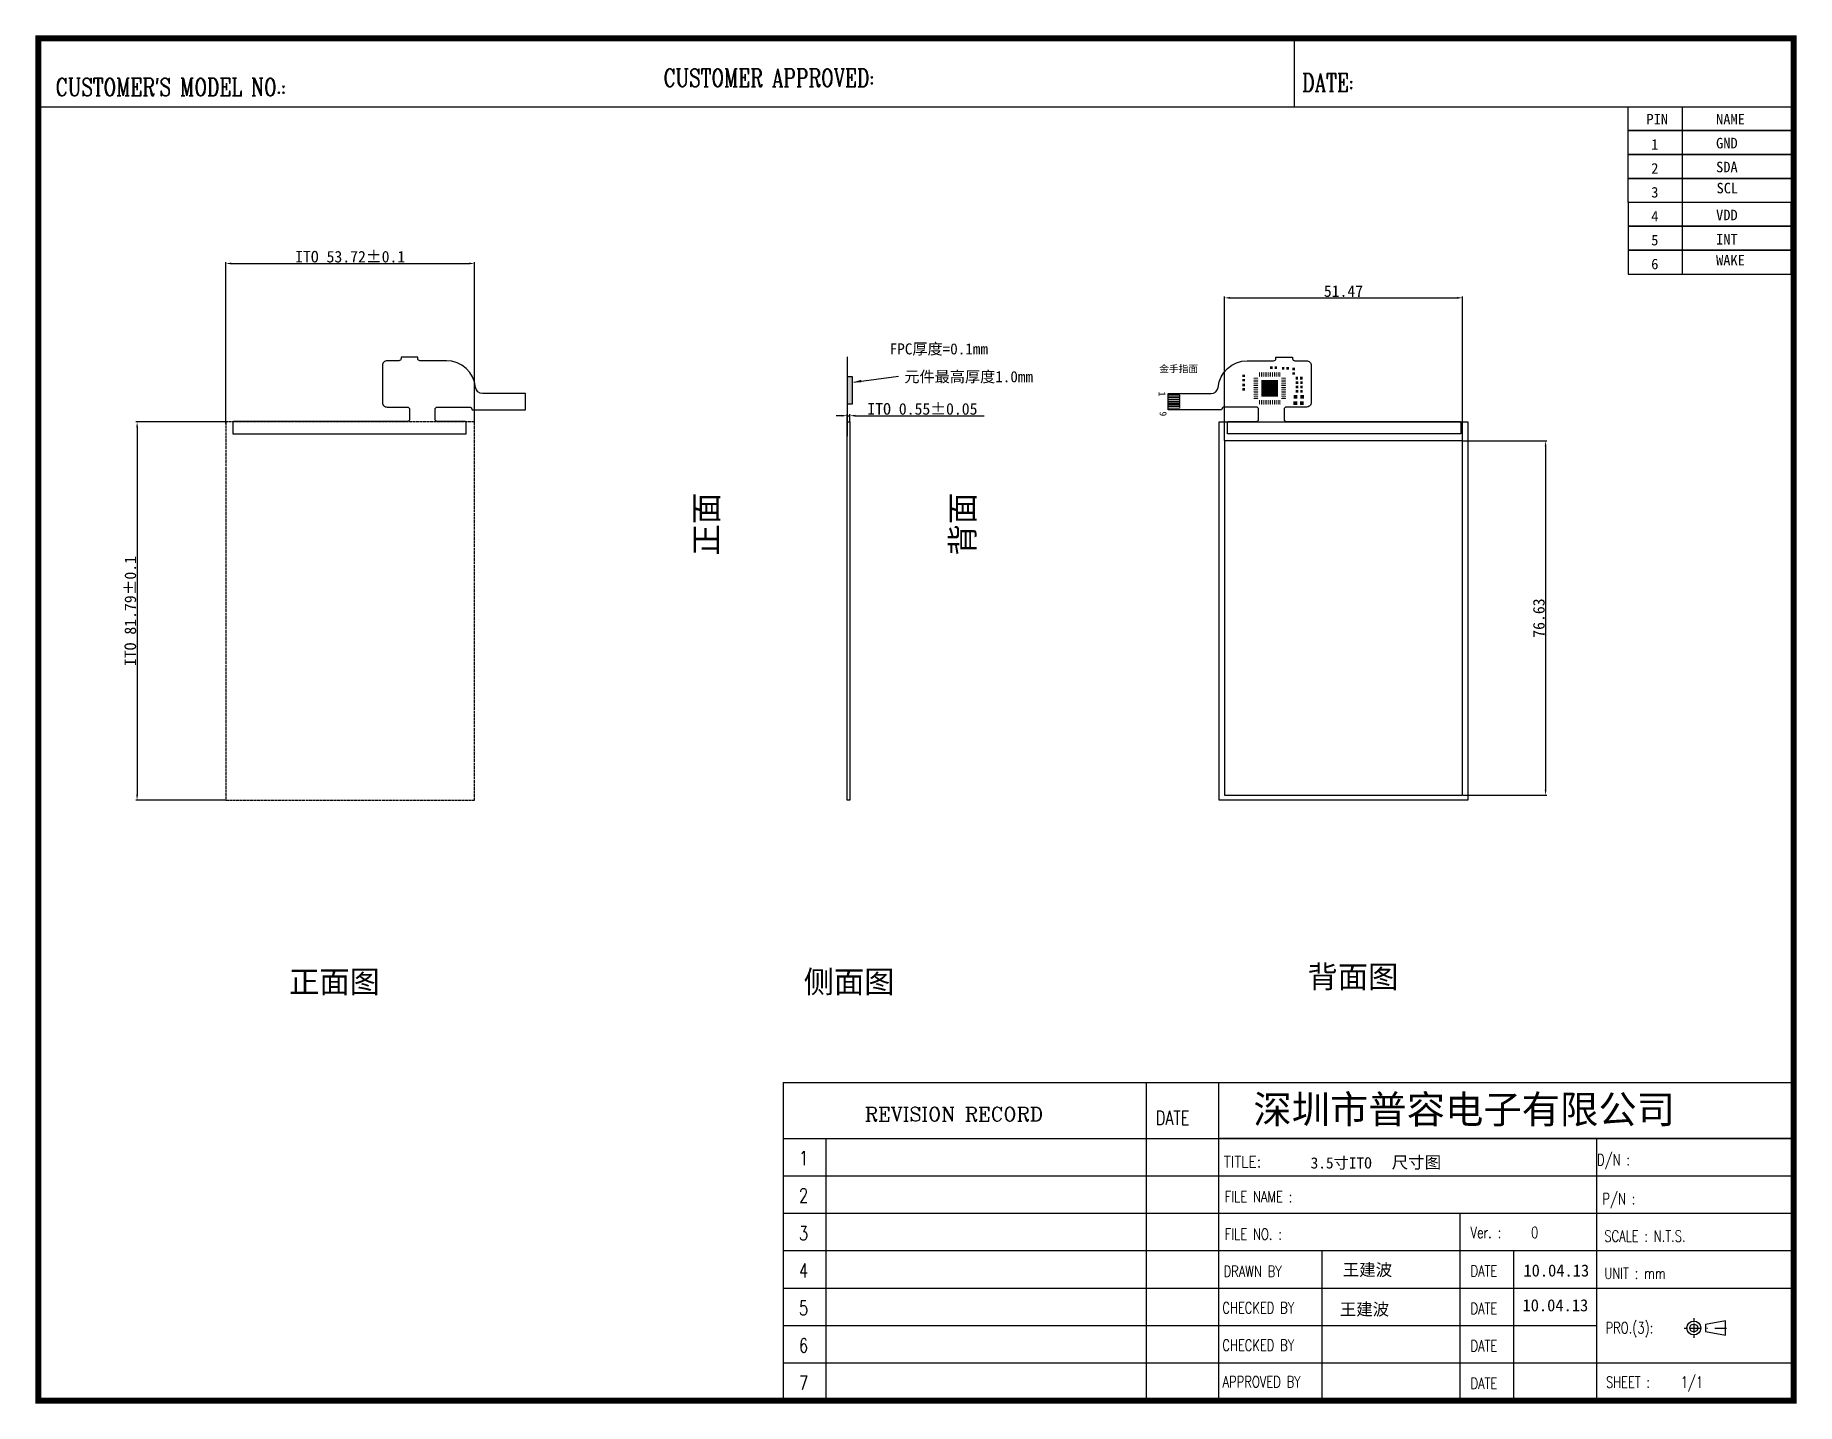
# Model space of a CAD drawing. Header units: millimetres. Extents: x 167 to 548, y -50 to 246.
import ezdxf

# ---------------------------------------------------------------- set-up
doc = ezdxf.new("R2010")
doc.units = ezdxf.units.MM
doc.linetypes.add('ACAD_ISO02W100', pattern=[15, 12, -3])
doc.linetypes.add('DASHDOT', pattern=[25.4, 12.7, -6.35, 0, -6.35])
for name, color, linetype in [('DIM', 4, 'Continuous'), ('FPC_TOP', 1, 'Continuous'), ('FPC外形', 3, 'Continuous'), ('ITO glasss', 7, 'Continuous'), ('元件', 45, 'Continuous')]:
    doc.layers.add(name, color=color, linetype=linetype)
doc.styles.add('style10', font='romanc.shx')
doc.styles.add('style3', font='SimSun.ttf')
doc.dimstyles.new('ISO-25', dxfattribs={"dimtxt": 2.5, "dimasz": 2.5, "dimexe": 1.25, "dimexo": 0.625, "dimtad": 1, "dimdsep": 46, "dimtxsty": 'Standard', "dimcen": 2.5, "dimadec": 0, "dimazin": 0, "dimtfac": 1, "dimtmove": 0, "dimatfit": 3, "dimfxl": 0, "dimarcsym": 0})
doc.dimstyles.new('ISO-25$0', dxfattribs={"dimtxt": 2.5, "dimasz": 1.2, "dimexe": 0.3, "dimexo": 0.1, "dimgap": 0.2, "dimtad": 1, "dimzin": 1, "dimdsep": 46, "dimtxsty": 'Standard', "dimcen": 0.5, "dimadec": 0, "dimazin": 0, "dimtp": 1.2, "dimtm": 1.2, "dimtfac": 1, "dimtmove": 0, "dimatfit": 3, "dimfxl": 0, "dimtolj": 1, "dimarcsym": 0})

msp = doc.modelspace()

# ---------------------------------------------------------------- texts
at = {"style": 'style10'}
for s, height, width, p in [("CUSTOMER'S MODEL NO.:", 3.8402, 0.75, (171.27, 232.918)), ('CUSTOMER APPROVED:', 3.8402, 0.75, (302.678, 234.912)), ('DATE:', 3.8402, 0.75, (440.754, 233.907)), ('DATE', 3.0377, 0.75, (409.117, 10.419)), ('1', 3.038, 0.75, (331.983, 1.67)), ('D/N :', 2.4301, 0.75, (504.527, 1.632)), ('TITLE: ', 2.4301, 0.9, (423.827, 1.2)), ('2', 3.038, 0.75, (331.983, -6.431)), ('FILE NAME :', 2.43014, 0.75, (424.021, -6.352)), ('P/N :', 2.4301, 0.75, (505.667, -6.813)), ('3', 3.038, 0.75, (331.983, -14.531)), ('FILE NO. :', 2.4301, 0.75, (424.021, -14.453)), ('Ver. :', 2.4301, 0.75, (477.15, -14.088)), ('0', 2.43, 0.75, (490.255, -14.088)), ('SCALE : N.T.S.', 2.43014, 0.75, (506.077, -14.872)), ('4', 3.038, 0.75, (331.983, -22.632)), ('DRAWN BY', 2.4301, 0.75, (423.769, -22.49)), ('DATE', 2.4301, 0.75, (477.154, -22.423)), ('UNIT : mm', 2.4301, 0.75, (506.077, -22.922)), ('5', 3.038, 0.75, (331.983, -30.732)), ('CHECKED BY', 2.4301, 0.75, (423.503, -30.378)), ('DATE', 2.4301, 0.75, (477.154, -30.523)), ('PRO.(3):', 2.4301, 0.75, (506.351, -34.735)), ('6', 3.038, 0.75, (331.983, -38.833)), ('CHECKED BY', 2.4301, 0.75, (423.503, -38.478)), ('DATE', 2.4301, 0.75, (477.154, -38.624)), ('7', 3.038, 0.75, (331.983, -46.933)), ('APPROVED BY', 2.43014, 0.75, (423.562, -46.387)), ('DATE', 2.4301, 0.75, (477.154, -46.724)), ('SHEET : ', 2.4301, 0.75, (506.429, -46.462)), ('1/1', 2.4301, 0.75, (522.592, -46.462))]:
    msp.add_text(s, height=height, dxfattribs=dict(at, width=width)).set_placement(p)
for s, height, style, p in [('深圳市普容电子有限公司', 6.07534, 'style3', (430.204, 10.706)), ('REVISION RECORD', 3.03767, 'style10', (346.196, 11.173)), ('3.5寸ITO', 2.4301, 'style3', (442.587, 0.953))]:
    msp.add_text(s, height=height, dxfattribs=dict(style=style)).set_placement(p)
at = {"ltscale": 0.5, "style": 'style3'}
for s, p in [('尺寸图', (460.108, 0.984)), ('王建波', (449.522, -22.251)), ('10.04.13', (488.588, -22.409)), ('王建波', (448.88, -30.797)), ('10.04.13', (488.387, -29.931))]:
    msp.add_text(s, height=2.6121, dxfattribs=at).set_placement(p)
at = {"color": 1, "char_height": 2.288, "attachment_point": 1}
for s, insert, width in [('PIN', (515.186, 229.038), 68.53676), ('NAME', (530.241, 229.038), 68.53676), ('1', (516.22, 223.578), 68.53676), ('GND', (530.241, 223.868), 68.53676), ('2', (516.22, 218.407), 68.53676), ('SDA', (530.241, 218.697), 68.53676), ('SCL', (530.346, 214.14), 48.36169), ('3', (516.22, 213.236), 68.53676), ('4', (516.22, 208.065), 68.53676), ('VDD', (530.241, 208.321), 68.53676), ('5', (516.22, 202.895), 68.53676), ('INT', (530.241, 203.074), 68.53676), ('WAKE', (530.241, 198.554), 68.53676), ('6', (516.22, 197.724), 68.53676)]:
    msp.add_mtext(s, dxfattribs=dict(at, insert=insert, width=width))
at = {"layer": 'DIM'}
for s, height, rotation, p in [('1', 1.523, 270, (409.713, 168.993)), ('6', 1.5, 90, (411.42, 163.66))]:
    msp.add_text(s, height=height, rotation=rotation, dxfattribs=at).set_placement(p)
for s, insert, char_height, width, attachment_point in [('FPC{\\fSimSun|b0|i0|c134|p54;厚度}=0.1mm', (351.585, 176.758), 2.4, 24.60512, 7), ('{\\fSimSun|b0|i0|c134|p54;元件最高厚度1.0}mm', (354.76, 170.743), 2.4, 35.52769, 7), ('{\\fSimSun|b0|i0|c134|p54;正面图}', (221.739, 43.746), 4.8, 33.85542, 1), ('{\\fSimSun|b0|i0|c134|p54;侧面图}', (332.996, 43.742), 4.8, 33.85542, 1), ('{\\fSimSun|b0|i0|c134|p54;背面图}', (441.916, 44.834), 4.8, 33.85542, 1)]:
    msp.add_mtext(s, dxfattribs=dict(at, insert=insert, char_height=char_height, width=width, attachment_point=attachment_point))
at = {"layer": 'DIM', "color": 3, "insert": (418.263, 172.983), "char_height": 1.5, "width": 18.40667, "attachment_point": 9}
msp.add_mtext('{\\fSimSun|b0|i0|c134|p54;金手指面}', dxfattribs=at)
at = {"layer": 'DIM', "char_height": 5, "width": 35.26606, "attachment_point": 1, "rotation": 90}
for s, insert in [('{\\fSimSun|b0|i0|c134|p54;正面}', (309.431, 133.504)), ('{\\fSimSun|b0|i0|c134|p54;背面}', (364.818, 133.504))]:
    msp.add_mtext(s, dxfattribs=dict(at, insert=insert))

# ---------------------------------------------------------------- blocks, each defined once
blk = doc.blocks.new('*D4')
at = {"layer": 'DEFPOINTS', "color": 0}
for p in [(261.8, 196.69), (208.08, 162.01), (261.8, 162.01)]:
    blk.add_point(p, dxfattribs=at)
at = {"layer": 'DIM', "color": 0, "lineweight": -2}
for p, q in [((208.08, 162.11), (208.08, 196.99)), ((209.28, 196.69), (260.6, 196.69)), ((261.8, 162.11), (261.8, 196.99))]:
    blk.add_line(p, q, dxfattribs=at)
at = {"layer": 'DIM', "color": 0}
for points in [[(209.28, 196.89), (209.28, 196.49), (208.08, 196.69)], [(260.6, 196.89), (260.6, 196.49), (261.8, 196.69)]]:
    blk.add_solid(points, dxfattribs=at)
at = {"layer": 'DIM', "color": 0, "insert": (234.94, 198.14), "char_height": 2.5, "attachment_point": 5}
blk.add_mtext('\\A1;ITO 53.72%%P0.1', dxfattribs=at)
blk = doc.blocks.new('*D5')
at = {"layer": 'DEFPOINTS', "color": 0}
for p in [(208.08, 162.42), (188.88, 80.62), (208.08, 80.62)]:
    blk.add_point(p, dxfattribs=at)
at = {"layer": 'DIM', "color": 0, "lineweight": -2}
for p, q in [((207.98, 162.42), (188.58, 162.42)), ((188.88, 161.22), (188.88, 81.82)), ((207.98, 80.62), (188.58, 80.62))]:
    blk.add_line(p, q, dxfattribs=at)
at = {"layer": 'DIM', "color": 0}
for points in [[(188.68, 161.22), (189.08, 161.22), (188.88, 162.42)], [(188.68, 81.82), (189.08, 81.82), (188.88, 80.62)]]:
    blk.add_solid(points, dxfattribs=at)
at = {"layer": 'DIM', "color": 0, "insert": (187.43, 121.52), "char_height": 2.5, "attachment_point": 5, "rotation": 90}
blk.add_mtext('\\A1;ITO 81.79%%p0.1', dxfattribs=at)
blk = doc.blocks.new('SQUARE_10')
blk.add_solid([(0.01575, 0.01575), (0.01575, -0.01575), (-0.01575, 0.01575), (-0.01575, -0.01575)])
blk = doc.blocks.new('RECTANGLE_9')
blk.add_solid([(0.010825, 0.01181), (0.010825, -0.01181), (-0.010825, 0.01181), (-0.010825, -0.01181)])
blk = doc.blocks.new('RECTANGLE_8')
blk.add_solid([(0.01181, 0.010825), (0.01181, -0.010825), (-0.01181, 0.010825), (-0.01181, -0.010825)])
blk = doc.blocks.new('*D7')
at = {"layer": 'DEFPOINTS', "color": 0}
for p in [(342.94, 163.77), (342.39, 162.42), (342.94, 162.42)]:
    blk.add_point(p, dxfattribs=at)
at = {"layer": 'DIM', "color": 0, "lineweight": -2}
for p, q in [((341.19, 163.77), (339.99, 163.77)), ((342.39, 162.52), (342.39, 164.07)), ((342.39, 163.77), (342.94, 163.77)), ((342.94, 162.52), (342.94, 164.07)), ((344.14, 163.77), (371.99, 163.77))]:
    blk.add_line(p, q, dxfattribs=at)
at = {"layer": 'DIM', "color": 0}
for points in [[(341.19, 163.97), (341.19, 163.57), (342.39, 163.77)], [(344.14, 163.97), (344.14, 163.57), (342.94, 163.77)]]:
    blk.add_solid(points, dxfattribs=at)
at = {"layer": 'DIM', "color": 0, "insert": (358.66, 165.22), "char_height": 2.5, "attachment_point": 5}
blk.add_mtext('\\A1;ITO 0.55%%P0.05', dxfattribs=at)
blk = doc.blocks.new('*D8')
at = {"layer": 'DEFPOINTS', "color": 0}
for p in [(475.43, 158.31), (475.43, 81.68), (493.38, 81.68)]:
    blk.add_point(p, dxfattribs=at)
at = {"layer": 'DIM', "color": 0, "lineweight": -2}
for p, q in [((475.53, 158.31), (493.68, 158.31)), ((493.38, 157.11), (493.38, 82.88)), ((475.53, 81.68), (493.68, 81.68))]:
    blk.add_line(p, q, dxfattribs=at)
at = {"layer": 'DIM', "color": 0}
for points in [[(493.18, 157.11), (493.58, 157.11), (493.38, 158.31)], [(493.18, 82.88), (493.58, 82.88), (493.38, 81.68)]]:
    blk.add_solid(points, dxfattribs=at)
at = {"layer": 'DIM', "color": 0, "insert": (491.93, 120), "char_height": 2.5, "attachment_point": 5, "rotation": 90}
blk.add_mtext('\\A1;76.63', dxfattribs=at)
blk = doc.blocks.new('*D9')
at = {"layer": 'DEFPOINTS', "color": 0}
for p in [(475.43, 189.25), (423.96, 158.31), (475.43, 158.31)]:
    blk.add_point(p, dxfattribs=at)
at = {"layer": 'DIM', "color": 0, "lineweight": -2}
for p, q in [((423.96, 158.41), (423.96, 189.55)), ((425.16, 189.25), (474.23, 189.25)), ((475.43, 158.41), (475.43, 189.55))]:
    blk.add_line(p, q, dxfattribs=at)
at = {"layer": 'DIM', "color": 0}
for points in [[(425.16, 189.45), (425.16, 189.05), (423.96, 189.25)], [(474.23, 189.45), (474.23, 189.05), (475.43, 189.25)]]:
    blk.add_solid(points, dxfattribs=at)
at = {"layer": 'DIM', "color": 0, "insert": (449.69, 190.7), "char_height": 2.5, "attachment_point": 5}
blk.add_mtext('\\A1;51.47', dxfattribs=at)

# ---------------------------------------------------------------- dimensions: what is measured, and where the dimension line sits
at = {"layer": 'DIM'}
for base, p1, p2, text, picture, middle in [((261.796, 196.693), (208.076, 162.008), (261.796, 162.008), 'ITO <>%%P0.1', '*D4', (234.936, 198.143)), ((342.937, 163.767), (342.387, 162.421), (342.937, 162.421), 'ITO <>%%P0.05', '*D7', (358.662, 165.217))]:
    dim = msp.add_linear_dim(base=base, p1=p1, p2=p2, text=text, dimstyle='ISO-25$0', dxfattribs=at)
    dim.commit()
    dim.dimension.update_dxf_attribs({"geometry": picture, "text_midpoint": middle})
dim = msp.add_linear_dim(base=(475.428, 189.245), p1=(423.958, 158.314), p2=(475.428, 158.314), dimstyle='ISO-25$0', dxfattribs=at)
dim.commit()
dim.dimension.update_dxf_attribs({"geometry": '*D9', "text_midpoint": (449.693, 190.695)})
dim = msp.add_linear_dim(base=(188.879, 80.624), p1=(208.076, 162.418), p2=(208.076, 80.624), angle=90, text='ITO <>%%p0.1', dimstyle='ISO-25$0', dxfattribs=at)
dim.commit()
dim.dimension.update_dxf_attribs({"geometry": '*D5', "text_midpoint": (187.429, 121.521)})
dim = msp.add_linear_dim(base=(493.379, 81.684), p1=(475.428, 158.314), p2=(475.428, 81.684), angle=90, dimstyle='ISO-25$0', dxfattribs=at)
dim.commit()
dim.dimension.update_dxf_attribs({"geometry": '*D8', "text_midpoint": (491.929, 119.999)})

# ---------------------------------------------------------------- hatches: boundary and pattern name
at = {"layer": '元件'}
msp.add_hatch(color=48, dxfattribs=at).paths.add_polyline_path([(343.487, 172.257), (343.487, 166.257), (342.487, 166.257), (342.487, 172.257)])

# ---------------------------------------------------------------- linework, layer by layer
for p, q in [((439.007, 245.407), (439.007, 230.589)), ((166.949, 230.589), (546.479, 230.589)), ((328.544, 19.574), (328.544, -49.28)), ((328.544, 19.574), (547.035, 19.574)), ((407.036, 19.307), (407.036, -49.547)), ((422.693, 19.574), (422.693, -49.28)), ((547.035, 19.574), (547.035, 7.424)), ((328.544, 7.424), (547.035, 7.424)), ((547.035, 7.424), (422.921, 7.424)), ((504.415, 7.424), (504.415, -49.28)), ((474.871, -8.777), (474.871, -49.547)), ((486.44, -16.878), (486.44, -49.547)), ((167.505, -49.28), (547.035, -49.28)), ((328.544, -49.28), (328.544, -49.28)), ((345.167, -49.28), (547.035, -49.28))]:
    msp.add_line(p, q)
at = {"color": 7}
msp.add_line((522.914, 230.589), (522.914, 194.393), dxfattribs=at)
at = {"ltscale": 0.5}
for p, q in [((547.035, -0.677), (328.544, -0.677)), ((547.035, -8.777), (328.544, -8.777)), ((547.035, -16.878), (328.544, -16.878)), ((547.035, -24.978), (328.544, -24.978)), ((504.415, -33.079), (328.544, -33.079)), ((547.035, -41.179), (328.544, -41.179)), ((547.035, -49.28), (167.505, -49.28))]:
    msp.add_line(p, q, dxfattribs=at)
at = {"const_width": 1.3}
msp.add_lwpolyline([(167.505, 245.407), (547.035, 245.407), (547.035, -49.28), (167.505, -49.28)], close=True, dxfattribs=at)
at = {"color": 7}
for points in [[(511.266, 230.589), (546.479, 230.589), (546.479, 225.418), (511.266, 225.418)], [(511.266, 225.418), (546.479, 225.418), (546.479, 220.248), (511.266, 220.248)], [(511.266, 220.248), (546.479, 220.248), (546.479, 215.077), (511.266, 215.077)], [(511.266, 215.077), (546.479, 215.077), (546.479, 209.906), (511.266, 209.906)], [(511.266, 204.735), (546.479, 204.735), (546.479, 209.906), (511.266, 209.906)], [(511.266, 199.564), (546.479, 199.564), (546.479, 204.735), (511.266, 204.735)], [(511.266, 194.393), (546.479, 194.393), (546.479, 199.564), (511.266, 199.564)]]:
    msp.add_lwpolyline(points, close=True, dxfattribs=at)
at = {"flags": 128}
msp.add_lwpolyline([(475.428, 81.684), (475.428, 158.314), (423.958, 158.314), (423.958, 81.684)], close=True, dxfattribs=at)
for points in [[(337.796, 7.424), (337.796, -49.28)], [(445.028, -16.878), (445.028, -49.028)]]:
    msp.add_lwpolyline(points)
at = {"linetype": 'DASHDOT', "ltscale": 0.2}
for points in [[(523.325, -33.54), (524.083, -33.54)], [(524.462, -33.54), (529.331, -33.54)], [(525.419, -31.446), (525.419, -32.272)], [(525.419, -32.537), (525.419, -34.591)], [(529.949, -33.54), (532.739, -33.54)], [(525.419, -34.881), (525.419, -35.634)]]:
    msp.add_lwpolyline(points, dxfattribs=at)
msp.add_lwpolyline([(532.259, -35.111), (532.259, -31.969), (527.984, -32.773), (527.984, -34.307)], close=True)
for radius in [1.496, 0.858]:
    msp.add_circle((525.419, -33.54), radius)
for points in [[(430.23, 171.881), (430.231, 171.891), (431.25, 171.881), (431.25, 171.891)], [(430.231, 171.872), (430.23, 171.881), (431.25, 171.872), (431.25, 171.881)], [(430.23, 171.481), (430.231, 171.491), (431.25, 171.481), (431.25, 171.491)], [(430.231, 171.472), (430.23, 171.481), (431.25, 171.472), (431.25, 171.481)], [(430.231, 171.891), (430.232, 171.9), (431.25, 171.891), (431.249, 171.9)], [(430.232, 171.862), (430.231, 171.872), (431.249, 171.862), (431.25, 171.872)], [(430.231, 171.491), (430.232, 171.5), (431.25, 171.491), (431.249, 171.5)], [(430.232, 171.462), (430.231, 171.472), (431.249, 171.462), (431.25, 171.472)], [(430.232, 171.9), (430.234, 171.91), (431.249, 171.9), (431.247, 171.91)], [(430.234, 171.853), (430.232, 171.862), (431.247, 171.853), (431.249, 171.862)], [(430.232, 171.5), (430.234, 171.51), (431.249, 171.5), (431.247, 171.51)], [(430.234, 171.453), (430.232, 171.462), (431.247, 171.453), (431.249, 171.462)], [(430.234, 171.91), (430.237, 171.919), (431.247, 171.91), (431.244, 171.919)], [(430.237, 171.844), (430.234, 171.853), (431.244, 171.844), (431.247, 171.853)], [(430.234, 171.51), (430.237, 171.519), (431.247, 171.51), (431.244, 171.519)], [(430.237, 171.443), (430.234, 171.453), (431.244, 171.443), (431.247, 171.453)], [(430.237, 171.919), (430.241, 171.928), (431.244, 171.919), (431.24, 171.928)], [(430.241, 171.835), (430.237, 171.844), (431.24, 171.835), (431.244, 171.844)], [(430.237, 171.519), (430.241, 171.528), (431.244, 171.519), (431.24, 171.528)], [(430.241, 171.435), (430.237, 171.443), (431.24, 171.435), (431.244, 171.443)], [(430.241, 171.928), (430.245, 171.936), (431.24, 171.928), (431.236, 171.936)], [(430.245, 171.826), (430.241, 171.835), (431.236, 171.826), (431.24, 171.835)], [(430.241, 171.528), (430.245, 171.536), (431.24, 171.528), (431.236, 171.536)], [(430.245, 171.426), (430.241, 171.435), (431.236, 171.426), (431.24, 171.435)], [(430.245, 171.936), (430.25, 171.944), (431.236, 171.936), (431.231, 171.944)], [(430.25, 171.818), (430.245, 171.826), (431.231, 171.818), (431.236, 171.826)], [(430.245, 171.536), (430.25, 171.544), (431.236, 171.536), (431.231, 171.544)], [(430.25, 171.418), (430.245, 171.426), (431.231, 171.418), (431.236, 171.426)], [(430.25, 171.944), (430.256, 171.952), (431.231, 171.944), (431.225, 171.952)], [(430.25, 171.944), (430.25, 171.944), (431.231, 171.944)], [(430.256, 171.81), (430.25, 171.818), (431.225, 171.81), (431.231, 171.818)], [(430.25, 171.544), (430.256, 171.552), (431.231, 171.544), (431.225, 171.552)], [(430.25, 171.544), (430.25, 171.544), (431.231, 171.544)], [(430.256, 171.41), (430.25, 171.418), (431.225, 171.41), (431.231, 171.418)], [(430.256, 171.952), (430.263, 171.959), (431.225, 171.952), (431.218, 171.959)], [(430.263, 171.803), (430.256, 171.81), (431.218, 171.803), (431.225, 171.81)], [(430.256, 171.552), (430.263, 171.559), (431.225, 171.552), (431.218, 171.559)], [(430.263, 171.403), (430.256, 171.41), (431.218, 171.403), (431.225, 171.41)], [(430.263, 171.959), (430.27, 171.965), (431.218, 171.959), (431.211, 171.965)], [(430.27, 171.797), (430.263, 171.803), (431.211, 171.797), (431.218, 171.803)], [(430.263, 171.559), (430.27, 171.565), (431.218, 171.559), (431.211, 171.565)], [(430.27, 171.397), (430.263, 171.403), (431.211, 171.397), (431.218, 171.403)], [(430.27, 171.965), (430.277, 171.971), (431.211, 171.965), (431.204, 171.971)], [(430.277, 171.791), (430.27, 171.797), (431.204, 171.791), (431.211, 171.797)], [(430.27, 171.565), (430.277, 171.571), (431.211, 171.565), (431.204, 171.571)], [(430.277, 171.391), (430.27, 171.397), (431.204, 171.391), (431.211, 171.397)], [(430.277, 171.971), (430.285, 171.976), (431.204, 171.971), (431.195, 171.976)], [(430.285, 171.786), (430.277, 171.791), (431.195, 171.786), (431.204, 171.791)], [(430.277, 171.571), (430.285, 171.576), (431.204, 171.571), (431.195, 171.576)], [(430.285, 171.386), (430.277, 171.391), (431.195, 171.386), (431.204, 171.391)], [(430.285, 171.976), (430.294, 171.981), (431.195, 171.976), (431.187, 171.981)], [(430.294, 171.782), (430.285, 171.786), (431.187, 171.782), (431.195, 171.786)], [(430.285, 171.576), (430.294, 171.581), (431.195, 171.576), (431.187, 171.581)], [(430.294, 171.381), (430.285, 171.386), (431.187, 171.381), (431.195, 171.386)], [(430.294, 171.981), (430.303, 171.985), (431.187, 171.981), (431.178, 171.985)], [(430.303, 171.778), (430.294, 171.782), (431.178, 171.778), (431.187, 171.782)], [(430.294, 171.581), (430.303, 171.584), (431.187, 171.581), (431.178, 171.584)], [(430.303, 171.378), (430.294, 171.381), (431.178, 171.378), (431.187, 171.381)], [(430.303, 171.985), (430.312, 171.987), (431.178, 171.985), (431.169, 171.987)], [(430.312, 171.775), (430.303, 171.778), (431.169, 171.775), (431.178, 171.778)], [(430.303, 171.584), (430.312, 171.587), (431.178, 171.584), (431.169, 171.587)], [(430.312, 171.375), (430.303, 171.378), (431.169, 171.375), (431.178, 171.378)], [(430.312, 171.987), (430.321, 171.989), (431.169, 171.987), (431.16, 171.989)], [(430.321, 171.773), (430.312, 171.775), (431.16, 171.773), (431.169, 171.775)], [(430.312, 171.587), (430.321, 171.589), (431.169, 171.587), (431.16, 171.589)], [(430.321, 171.373), (430.312, 171.375), (431.16, 171.373), (431.169, 171.375)], [(430.321, 171.989), (430.331, 171.991), (431.16, 171.989), (431.15, 171.991)], [(430.331, 171.772), (430.321, 171.773), (431.15, 171.772), (431.16, 171.773)], [(430.321, 171.589), (430.331, 171.591), (431.16, 171.589), (431.15, 171.591)], [(430.331, 171.991), (430.34, 171.991), (431.15, 171.991), (431.14, 171.991)], [(430.34, 171.771), (430.331, 171.772), (431.14, 171.771), (431.15, 171.772)], [(430.331, 171.591), (430.34, 171.591), (431.15, 171.591), (431.14, 171.591)], [(431.43, 173.081), (431.431, 173.091), (431.65, 173.081), (431.65, 173.091)], [(431.43, 172.281), (431.43, 173.081), (431.65, 172.281), (431.65, 173.081)], [(431.431, 172.272), (431.43, 172.281), (431.65, 172.272), (431.65, 172.281)], [(431.431, 173.091), (431.432, 173.1), (431.65, 173.091), (431.649, 173.1)], [(431.432, 172.262), (431.431, 172.272), (431.649, 172.262), (431.65, 172.272)], [(431.432, 173.1), (431.434, 173.11), (431.649, 173.1), (431.647, 173.11)], [(431.434, 172.253), (431.432, 172.262), (431.647, 172.253), (431.649, 172.262)], [(431.434, 173.11), (431.437, 173.119), (431.647, 173.11), (431.644, 173.119)], [(431.437, 172.244), (431.434, 172.253), (431.644, 172.244), (431.647, 172.253)], [(431.437, 173.119), (431.441, 173.128), (431.644, 173.119), (431.64, 173.128)], [(431.441, 172.235), (431.437, 172.244), (431.64, 172.235), (431.644, 172.244)], [(431.441, 173.128), (431.445, 173.136), (431.64, 173.128), (431.636, 173.136)], [(431.445, 172.226), (431.441, 172.235), (431.636, 172.226), (431.64, 172.235)], [(431.445, 173.136), (431.45, 173.144), (431.636, 173.136), (431.631, 173.144)], [(431.45, 172.218), (431.445, 172.226), (431.631, 172.218), (431.636, 172.226)], [(431.45, 173.144), (431.456, 173.152), (431.631, 173.144), (431.625, 173.152)], [(431.456, 172.21), (431.45, 172.218), (431.625, 172.21), (431.631, 172.218)], [(431.456, 173.152), (431.463, 173.159), (431.625, 173.152), (431.618, 173.159)], [(431.463, 172.203), (431.456, 172.21), (431.618, 172.203), (431.625, 172.21)], [(431.463, 173.159), (431.47, 173.165), (431.618, 173.159), (431.611, 173.165)], [(431.47, 172.197), (431.463, 172.203), (431.611, 172.197), (431.618, 172.203)], [(431.47, 173.165), (431.477, 173.171), (431.611, 173.165), (431.604, 173.171)], [(431.477, 172.191), (431.47, 172.197), (431.604, 172.191), (431.611, 172.197)], [(431.477, 173.171), (431.485, 173.176), (431.604, 173.171), (431.595, 173.176)], [(431.485, 172.186), (431.477, 172.191), (431.595, 172.186), (431.604, 172.191)], [(431.485, 173.176), (431.494, 173.181), (431.595, 173.176), (431.587, 173.181)], [(431.494, 172.181), (431.485, 172.186), (431.587, 172.181), (431.595, 172.186)], [(431.494, 173.181), (431.503, 173.185), (431.587, 173.181), (431.578, 173.185)], [(431.503, 172.178), (431.494, 172.181), (431.578, 172.178), (431.587, 172.181)], [(431.503, 173.185), (431.512, 173.187), (431.578, 173.185), (431.569, 173.187)], [(431.512, 172.175), (431.503, 172.178), (431.569, 172.175), (431.578, 172.178)], [(431.512, 173.187), (431.521, 173.19), (431.569, 173.187), (431.559, 173.19)], [(431.521, 172.173), (431.512, 172.175), (431.559, 172.173), (431.569, 172.175)], [(431.521, 173.19), (431.531, 173.191), (431.559, 173.19), (431.55, 173.191)], [(431.531, 172.172), (431.521, 172.173), (431.55, 172.172), (431.559, 172.173)], [(431.531, 173.191), (431.54, 173.191), (431.55, 173.191), (431.54, 173.191)], [(431.54, 172.171), (431.531, 172.172), (431.54, 172.171), (431.55, 172.172)], [(431.83, 173.081), (431.831, 173.091), (432.05, 173.081), (432.05, 173.091)], [(431.83, 172.281), (431.83, 173.081), (432.05, 172.281), (432.05, 173.081)], [(431.831, 172.272), (431.83, 172.281), (432.05, 172.272), (432.05, 172.281)], [(431.831, 173.091), (431.832, 173.1), (432.05, 173.091), (432.049, 173.1)], [(431.832, 172.262), (431.831, 172.272), (432.049, 172.262), (432.05, 172.272)], [(431.832, 173.1), (431.834, 173.11), (432.049, 173.1), (432.047, 173.11)], [(431.834, 172.253), (431.832, 172.262), (432.047, 172.253), (432.049, 172.262)], [(431.834, 173.11), (431.837, 173.119), (432.047, 173.11), (432.044, 173.119)], [(431.837, 172.244), (431.834, 172.253), (432.044, 172.244), (432.047, 172.253)], [(431.837, 173.119), (431.841, 173.128), (432.044, 173.119), (432.04, 173.128)], [(431.841, 172.235), (431.837, 172.244), (432.04, 172.235), (432.044, 172.244)], [(431.841, 173.128), (431.845, 173.136), (432.04, 173.128), (432.036, 173.136)], [(431.845, 172.226), (431.841, 172.235), (432.036, 172.226), (432.04, 172.235)], [(431.845, 173.136), (431.85, 173.144), (432.036, 173.136), (432.03, 173.144)], [(431.85, 172.218), (431.845, 172.226), (432.03, 172.218), (432.036, 172.226)], [(431.85, 173.144), (431.856, 173.152), (432.03, 173.144), (432.025, 173.152)], [(431.85, 173.144), (431.85, 173.144), (432.03, 173.144)], [(431.856, 172.211), (431.85, 172.218), (432.025, 172.211), (432.03, 172.218)], [(431.856, 173.152), (431.863, 173.159), (432.025, 173.152), (432.018, 173.159)], [(431.863, 172.203), (431.856, 172.211), (432.018, 172.203), (432.025, 172.211)], [(431.863, 173.159), (431.87, 173.165), (432.018, 173.159), (432.011, 173.165)], [(431.87, 172.197), (431.863, 172.203), (432.011, 172.197), (432.018, 172.203)], [(431.87, 173.165), (431.877, 173.171), (432.011, 173.165), (432.003, 173.171)], [(431.877, 172.191), (431.87, 172.197), (432.003, 172.191), (432.011, 172.197)], [(431.877, 173.171), (431.885, 173.176), (432.003, 173.171), (431.995, 173.176)], [(431.885, 172.186), (431.877, 172.191), (431.995, 172.186), (432.003, 172.191)], [(431.885, 173.176), (431.894, 173.181), (431.995, 173.176), (431.987, 173.181)], [(431.894, 172.182), (431.885, 172.186), (431.987, 172.182), (431.995, 172.186)], [(431.894, 173.181), (431.903, 173.184), (431.987, 173.181), (431.978, 173.184)], [(431.903, 172.178), (431.894, 172.182), (431.978, 172.178), (431.987, 172.182)], [(431.903, 173.184), (431.912, 173.187), (431.978, 173.184), (431.969, 173.187)], [(431.912, 172.175), (431.903, 172.178), (431.969, 172.175), (431.978, 172.178)], [(431.912, 173.187), (431.921, 173.189), (431.969, 173.187), (431.959, 173.189)], [(431.921, 172.173), (431.912, 172.175), (431.959, 172.173), (431.969, 172.175)], [(431.921, 173.189), (431.931, 173.191), (431.959, 173.189), (431.95, 173.191)], [(431.931, 172.172), (431.921, 172.173), (431.95, 172.172), (431.959, 172.173)], [(431.931, 173.191), (431.94, 173.191), (431.95, 173.191), (431.94, 173.191)], [(431.94, 172.171), (431.931, 172.172), (431.94, 172.171), (431.95, 172.172)], [(431.94, 171.481), (431.94, 171.481), (435.54, 171.481), (431.94, 171.481)], [(431.94, 167.881), (431.94, 171.481), (435.54, 167.881), (435.54, 171.481)], [(432.23, 173.081), (432.231, 173.091), (432.45, 173.081), (432.45, 173.091)], [(432.23, 172.281), (432.23, 173.081), (432.45, 172.281), (432.45, 173.081)], [(432.231, 172.272), (432.23, 172.281), (432.45, 172.272), (432.45, 172.281)], [(432.231, 173.091), (432.232, 173.1), (432.45, 173.091), (432.449, 173.1)], [(432.232, 172.262), (432.231, 172.272), (432.449, 172.262), (432.45, 172.272)], [(432.232, 173.1), (432.234, 173.11), (432.449, 173.1), (432.447, 173.11)], [(432.234, 172.253), (432.232, 172.262), (432.447, 172.253), (432.449, 172.262)], [(432.234, 173.11), (432.237, 173.119), (432.447, 173.11), (432.444, 173.119)], [(432.237, 172.244), (432.234, 172.253), (432.444, 172.244), (432.447, 172.253)], [(432.237, 173.119), (432.241, 173.128), (432.444, 173.119), (432.44, 173.128)], [(432.241, 172.235), (432.237, 172.244), (432.44, 172.235), (432.444, 172.244)], [(432.241, 173.128), (432.245, 173.136), (432.44, 173.128), (432.436, 173.136)], [(432.245, 172.226), (432.241, 172.235), (432.436, 172.226), (432.44, 172.235)], [(432.245, 173.136), (432.25, 173.144), (432.436, 173.136), (432.43, 173.144)], [(432.25, 172.218), (432.245, 172.226), (432.43, 172.218), (432.436, 172.226)], [(432.25, 173.144), (432.256, 173.152), (432.43, 173.144), (432.425, 173.152)], [(432.25, 173.144), (432.25, 173.144), (432.43, 173.144)], [(432.256, 172.211), (432.25, 172.218), (432.425, 172.211), (432.43, 172.218)], [(432.256, 173.152), (432.263, 173.159), (432.425, 173.152), (432.418, 173.159)], [(432.263, 172.203), (432.256, 172.211), (432.418, 172.203), (432.425, 172.211)], [(432.263, 173.159), (432.27, 173.165), (432.418, 173.159), (432.411, 173.165)], [(432.27, 172.197), (432.263, 172.203), (432.411, 172.197), (432.418, 172.203)], [(432.27, 173.165), (432.277, 173.171), (432.411, 173.165), (432.403, 173.171)], [(432.277, 172.191), (432.27, 172.197), (432.403, 172.191), (432.411, 172.197)], [(432.277, 173.171), (432.285, 173.176), (432.403, 173.171), (432.395, 173.176)], [(432.285, 172.186), (432.277, 172.191), (432.395, 172.186), (432.403, 172.191)], [(432.285, 173.176), (432.294, 173.181), (432.395, 173.176), (432.387, 173.181)], [(432.294, 172.182), (432.285, 172.186), (432.387, 172.182), (432.395, 172.186)], [(432.294, 173.181), (432.303, 173.184), (432.387, 173.181), (432.378, 173.184)], [(432.303, 172.178), (432.294, 172.182), (432.378, 172.178), (432.387, 172.182)], [(432.303, 173.184), (432.312, 173.187), (432.378, 173.184), (432.369, 173.187)], [(432.312, 172.175), (432.303, 172.178), (432.369, 172.175), (432.378, 172.178)], [(432.312, 173.187), (432.321, 173.189), (432.369, 173.187), (432.359, 173.189)], [(432.321, 172.173), (432.312, 172.175), (432.359, 172.173), (432.369, 172.175)], [(432.321, 173.189), (432.331, 173.191), (432.359, 173.189), (432.35, 173.191)], [(432.331, 172.172), (432.321, 172.173), (432.35, 172.172), (432.359, 172.173)], [(432.331, 173.191), (432.34, 173.191), (432.35, 173.191), (432.34, 173.191)], [(432.34, 172.171), (432.331, 172.172), (432.34, 172.171), (432.35, 172.172)], [(432.63, 173.081), (432.631, 173.091), (432.85, 173.081), (432.85, 173.091)], [(432.63, 172.281), (432.63, 173.081), (432.85, 172.281), (432.85, 173.081)], [(432.631, 172.272), (432.63, 172.281), (432.85, 172.272), (432.85, 172.281)], [(432.631, 173.091), (432.632, 173.1), (432.85, 173.091), (432.849, 173.1)], [(432.632, 172.262), (432.631, 172.272), (432.849, 172.262), (432.85, 172.272)], [(432.632, 173.1), (432.634, 173.11), (432.849, 173.1), (432.847, 173.11)], [(432.634, 172.253), (432.632, 172.262), (432.847, 172.253), (432.849, 172.262)], [(432.634, 173.11), (432.637, 173.119), (432.847, 173.11), (432.844, 173.119)], [(432.637, 172.244), (432.634, 172.253), (432.844, 172.244), (432.847, 172.253)], [(432.637, 173.119), (432.641, 173.128), (432.844, 173.119), (432.84, 173.128)], [(432.641, 172.235), (432.637, 172.244), (432.84, 172.235), (432.844, 172.244)], [(432.641, 173.128), (432.645, 173.136), (432.84, 173.128), (432.836, 173.136)], [(432.645, 172.226), (432.641, 172.235), (432.836, 172.226), (432.84, 172.235)], [(432.645, 173.136), (432.65, 173.144), (432.836, 173.136), (432.831, 173.144)], [(432.65, 172.218), (432.645, 172.226), (432.831, 172.218), (432.836, 172.226)], [(432.65, 173.144), (432.656, 173.152), (432.831, 173.144), (432.825, 173.152)], [(432.65, 173.144), (432.65, 173.144), (432.831, 173.144)], [(432.656, 172.211), (432.65, 172.218), (432.825, 172.211), (432.831, 172.218)], [(432.656, 173.152), (432.663, 173.159), (432.825, 173.152), (432.818, 173.159)], [(432.663, 172.203), (432.656, 172.211), (432.818, 172.203), (432.825, 172.211)], [(432.663, 173.159), (432.67, 173.165), (432.818, 173.159), (432.811, 173.165)], [(432.67, 172.197), (432.663, 172.203), (432.811, 172.197), (432.818, 172.203)], [(432.67, 173.165), (432.677, 173.171), (432.811, 173.165), (432.804, 173.171)], [(432.677, 172.191), (432.67, 172.197), (432.804, 172.191), (432.811, 172.197)], [(432.677, 173.171), (432.685, 173.176), (432.804, 173.171), (432.795, 173.176)], [(432.685, 172.186), (432.677, 172.191), (432.795, 172.186), (432.804, 172.191)], [(432.685, 173.176), (432.694, 173.181), (432.795, 173.176), (432.787, 173.181)], [(432.694, 172.182), (432.685, 172.186), (432.787, 172.182), (432.795, 172.186)], [(432.694, 173.181), (432.703, 173.184), (432.787, 173.181), (432.778, 173.184)], [(432.703, 172.178), (432.694, 172.182), (432.778, 172.178), (432.787, 172.182)], [(432.703, 173.184), (432.712, 173.187), (432.778, 173.184), (432.769, 173.187)], [(432.712, 172.175), (432.703, 172.178), (432.769, 172.175), (432.778, 172.178)], [(432.712, 173.187), (432.721, 173.189), (432.769, 173.187), (432.76, 173.189)], [(432.721, 172.173), (432.712, 172.175), (432.76, 172.173), (432.769, 172.175)], [(432.721, 173.189), (432.731, 173.191), (432.76, 173.189), (432.75, 173.191)], [(432.731, 172.172), (432.721, 172.173), (432.75, 172.172), (432.76, 172.173)], [(432.731, 173.191), (432.74, 173.191), (432.75, 173.191), (432.74, 173.191)], [(432.74, 172.171), (432.731, 172.172), (432.74, 172.171), (432.75, 172.172)], [(433.031, 173.091), (433.032, 173.1), (433.25, 173.091), (433.249, 173.1)], [(433.031, 173.081), (433.031, 173.091), (433.25, 173.081), (433.25, 173.091)], [(433.031, 172.281), (433.031, 173.081), (433.25, 172.281), (433.25, 173.081)], [(433.031, 172.272), (433.031, 172.281), (433.25, 172.272), (433.25, 172.281)], [(433.032, 172.262), (433.031, 172.272), (433.249, 172.262), (433.25, 172.272)], [(433.032, 173.1), (433.034, 173.11), (433.249, 173.1), (433.247, 173.11)], [(433.034, 172.253), (433.032, 172.262), (433.247, 172.253), (433.249, 172.262)], [(433.034, 173.11), (433.037, 173.119), (433.247, 173.11), (433.244, 173.119)], [(433.037, 172.244), (433.034, 172.253), (433.244, 172.244), (433.247, 172.253)], [(433.037, 173.119), (433.041, 173.128), (433.244, 173.119), (433.24, 173.128)], [(433.041, 172.235), (433.037, 172.244), (433.24, 172.235), (433.244, 172.244)], [(433.041, 173.128), (433.045, 173.136), (433.24, 173.128), (433.236, 173.136)], [(433.045, 172.226), (433.041, 172.235), (433.236, 172.226), (433.24, 172.235)], [(433.045, 173.136), (433.05, 173.144), (433.236, 173.136), (433.231, 173.144)], [(433.05, 172.218), (433.045, 172.226), (433.231, 172.218), (433.236, 172.226)], [(433.05, 173.144), (433.056, 173.152), (433.231, 173.144), (433.225, 173.152)], [(433.05, 173.144), (433.05, 173.144), (433.231, 173.144)], [(433.056, 172.211), (433.05, 172.218), (433.225, 172.211), (433.231, 172.218)], [(433.056, 173.152), (433.063, 173.159), (433.225, 173.152), (433.218, 173.159)], [(433.063, 172.203), (433.056, 172.211), (433.218, 172.203), (433.225, 172.211)], [(433.063, 173.159), (433.07, 173.165), (433.218, 173.159), (433.211, 173.165)], [(433.07, 172.197), (433.063, 172.203), (433.211, 172.197), (433.218, 172.203)], [(433.07, 173.165), (433.077, 173.171), (433.211, 173.165), (433.204, 173.171)], [(433.077, 172.191), (433.07, 172.197), (433.204, 172.191), (433.211, 172.197)], [(433.077, 173.171), (433.086, 173.176), (433.204, 173.171), (433.195, 173.176)], [(433.086, 172.186), (433.077, 172.191), (433.195, 172.186), (433.204, 172.191)], [(433.086, 173.176), (433.094, 173.181), (433.195, 173.176), (433.187, 173.181)], [(433.094, 172.182), (433.086, 172.186), (433.187, 172.182), (433.195, 172.186)], [(433.094, 173.181), (433.103, 173.184), (433.187, 173.181), (433.178, 173.184)], [(433.103, 172.178), (433.094, 172.182), (433.178, 172.178), (433.187, 172.182)], [(433.103, 173.184), (433.112, 173.187), (433.178, 173.184), (433.169, 173.187)], [(433.112, 172.175), (433.103, 172.178), (433.169, 172.175), (433.178, 172.178)], [(433.112, 173.187), (433.121, 173.189), (433.169, 173.187), (433.16, 173.189)], [(433.121, 172.173), (433.112, 172.175), (433.16, 172.173), (433.169, 172.175)], [(433.121, 173.189), (433.131, 173.191), (433.16, 173.189), (433.15, 173.191)], [(433.131, 172.172), (433.121, 172.173), (433.15, 172.172), (433.16, 172.173)], [(433.131, 173.191), (433.141, 173.191), (433.15, 173.191), (433.141, 173.191)], [(433.141, 172.171), (433.131, 172.172), (433.141, 172.171), (433.15, 172.172)], [(433.43, 173.081), (433.431, 173.091), (433.651, 173.081), (433.65, 173.091)], [(433.43, 172.281), (433.43, 173.081), (433.651, 172.281), (433.651, 173.081)], [(433.431, 172.272), (433.43, 172.281), (433.65, 172.272), (433.651, 172.281)], [(433.431, 173.091), (433.432, 173.1), (433.65, 173.091), (433.649, 173.1)], [(433.432, 172.262), (433.431, 172.272), (433.649, 172.262), (433.65, 172.272)], [(433.432, 173.1), (433.434, 173.11), (433.649, 173.1), (433.647, 173.11)], [(433.434, 172.253), (433.432, 172.262), (433.647, 172.253), (433.649, 172.262)], [(433.434, 173.11), (433.437, 173.119), (433.647, 173.11), (433.644, 173.119)], [(433.437, 172.244), (433.434, 172.253), (433.644, 172.244), (433.647, 172.253)], [(433.437, 173.119), (433.441, 173.128), (433.644, 173.119), (433.64, 173.128)], [(433.441, 172.235), (433.437, 172.244), (433.64, 172.235), (433.644, 172.244)], [(433.441, 173.128), (433.445, 173.136), (433.64, 173.128), (433.636, 173.136)], [(433.445, 172.226), (433.441, 172.235), (433.636, 172.226), (433.64, 172.235)], [(433.445, 173.136), (433.45, 173.144), (433.636, 173.136), (433.631, 173.144)], [(433.45, 172.218), (433.445, 172.226), (433.631, 172.218), (433.636, 172.226)], [(433.45, 173.144), (433.456, 173.152), (433.631, 173.144), (433.625, 173.152)], [(433.456, 172.21), (433.45, 172.218), (433.625, 172.21), (433.631, 172.218)], [(433.456, 173.152), (433.463, 173.159), (433.625, 173.152), (433.618, 173.159)], [(433.463, 172.203), (433.456, 172.21), (433.618, 172.203), (433.625, 172.21)], [(433.463, 173.159), (433.47, 173.165), (433.618, 173.159), (433.611, 173.165)], [(433.47, 172.197), (433.463, 172.203), (433.611, 172.197), (433.618, 172.203)], [(433.47, 173.165), (433.477, 173.171), (433.611, 173.165), (433.604, 173.171)], [(433.477, 172.191), (433.47, 172.197), (433.604, 172.191), (433.611, 172.197)], [(433.477, 173.171), (433.485, 173.176), (433.604, 173.171), (433.595, 173.176)], [(433.485, 172.186), (433.477, 172.191), (433.595, 172.186), (433.604, 172.191)], [(433.485, 173.176), (433.494, 173.181), (433.595, 173.176), (433.587, 173.181)], [(433.494, 172.181), (433.485, 172.186), (433.587, 172.181), (433.595, 172.186)], [(433.494, 173.181), (433.503, 173.185), (433.587, 173.181), (433.578, 173.185)], [(433.503, 172.178), (433.494, 172.181), (433.578, 172.178), (433.587, 172.181)], [(433.503, 173.185), (433.512, 173.187), (433.578, 173.185), (433.569, 173.187)], [(433.512, 172.175), (433.503, 172.178), (433.569, 172.175), (433.578, 172.178)], [(433.512, 173.187), (433.521, 173.19), (433.569, 173.187), (433.56, 173.19)], [(433.521, 172.173), (433.512, 172.175), (433.56, 172.173), (433.569, 172.175)], [(433.521, 173.19), (433.531, 173.191), (433.56, 173.19), (433.55, 173.191)], [(433.531, 172.172), (433.521, 172.173), (433.55, 172.172), (433.56, 172.173)], [(433.531, 173.191), (433.54, 173.191), (433.55, 173.191), (433.54, 173.191)], [(433.54, 172.171), (433.531, 172.172), (433.54, 172.171), (433.55, 172.172)], [(433.83, 173.081), (433.831, 173.091), (434.05, 173.081), (434.05, 173.091)], [(433.83, 172.281), (433.83, 173.081), (434.05, 172.281), (434.05, 173.081)], [(433.831, 172.272), (433.83, 172.281), (434.05, 172.272), (434.05, 172.281)], [(433.831, 173.091), (433.832, 173.1), (434.05, 173.091), (434.049, 173.1)], [(433.832, 172.262), (433.831, 172.272), (434.049, 172.262), (434.05, 172.272)], [(433.832, 173.1), (433.834, 173.11), (434.049, 173.1), (434.047, 173.11)], [(433.834, 172.253), (433.832, 172.262), (434.047, 172.253), (434.049, 172.262)], [(433.834, 173.11), (433.837, 173.119), (434.047, 173.11), (434.044, 173.119)], [(433.837, 172.244), (433.834, 172.253), (434.044, 172.244), (434.047, 172.253)], [(433.837, 173.119), (433.841, 173.128), (434.044, 173.119), (434.04, 173.128)], [(433.841, 172.235), (433.837, 172.244), (434.04, 172.235), (434.044, 172.244)], [(433.841, 173.128), (433.845, 173.136), (434.04, 173.128), (434.036, 173.136)], [(433.845, 172.226), (433.841, 172.235), (434.036, 172.226), (434.04, 172.235)], [(433.845, 173.136), (433.85, 173.144), (434.036, 173.136), (434.03, 173.144)], [(433.85, 172.218), (433.845, 172.226), (434.03, 172.218), (434.036, 172.226)], [(433.85, 173.144), (433.856, 173.152), (434.03, 173.144), (434.025, 173.152)], [(433.85, 173.144), (433.85, 173.144), (434.03, 173.144)], [(433.856, 172.211), (433.85, 172.218), (434.025, 172.211), (434.03, 172.218)], [(433.856, 173.152), (433.863, 173.159), (434.025, 173.152), (434.018, 173.159)], [(433.863, 172.203), (433.856, 172.211), (434.018, 172.203), (434.025, 172.211)], [(433.863, 173.159), (433.87, 173.165), (434.018, 173.159), (434.011, 173.165)], [(433.87, 172.197), (433.863, 172.203), (434.011, 172.197), (434.018, 172.203)], [(433.87, 173.165), (433.877, 173.171), (434.011, 173.165), (434.003, 173.171)], [(433.877, 172.191), (433.87, 172.197), (434.003, 172.191), (434.011, 172.197)], [(433.877, 173.171), (433.885, 173.176), (434.003, 173.171), (433.995, 173.176)], [(433.885, 172.186), (433.877, 172.191), (433.995, 172.186), (434.003, 172.191)], [(433.885, 173.176), (433.894, 173.181), (433.995, 173.176), (433.987, 173.181)], [(433.894, 172.182), (433.885, 172.186), (433.987, 172.182), (433.995, 172.186)], [(433.894, 173.181), (433.903, 173.184), (433.987, 173.181), (433.978, 173.184)], [(433.903, 172.178), (433.894, 172.182), (433.978, 172.178), (433.987, 172.182)], [(433.903, 173.184), (433.912, 173.187), (433.978, 173.184), (433.969, 173.187)], [(433.912, 172.175), (433.903, 172.178), (433.969, 172.175), (433.978, 172.178)], [(433.912, 173.187), (433.921, 173.189), (433.969, 173.187), (433.959, 173.189)], [(433.921, 172.173), (433.912, 172.175), (433.959, 172.173), (433.969, 172.175)], [(433.921, 173.189), (433.931, 173.191), (433.959, 173.189), (433.95, 173.191)], [(433.931, 172.172), (433.921, 172.173), (433.95, 172.172), (433.959, 172.173)], [(433.931, 173.191), (433.94, 173.191), (433.95, 173.191), (433.94, 173.191)], [(433.94, 172.171), (433.931, 172.172), (433.94, 172.171), (433.95, 172.172)], [(434.23, 173.081), (434.231, 173.091), (434.45, 173.081), (434.45, 173.091)], [(434.23, 172.281), (434.23, 173.081), (434.45, 172.281), (434.45, 173.081)], [(434.231, 172.272), (434.23, 172.281), (434.45, 172.272), (434.45, 172.281)], [(434.231, 173.091), (434.232, 173.1), (434.45, 173.091), (434.449, 173.1)], [(434.232, 172.262), (434.231, 172.272), (434.449, 172.262), (434.45, 172.272)], [(434.232, 173.1), (434.234, 173.11), (434.449, 173.1), (434.447, 173.11)], [(434.234, 172.253), (434.232, 172.262), (434.447, 172.253), (434.449, 172.262)], [(434.234, 173.11), (434.237, 173.119), (434.447, 173.11), (434.444, 173.119)], [(434.237, 172.244), (434.234, 172.253), (434.444, 172.244), (434.447, 172.253)], [(434.237, 173.119), (434.241, 173.128), (434.444, 173.119), (434.44, 173.128)], [(434.241, 172.235), (434.237, 172.244), (434.44, 172.235), (434.444, 172.244)], [(434.241, 173.128), (434.245, 173.136), (434.44, 173.128), (434.436, 173.136)], [(434.245, 172.226), (434.241, 172.235), (434.436, 172.226), (434.44, 172.235)], [(434.245, 173.136), (434.25, 173.144), (434.436, 173.136), (434.431, 173.144)], [(434.25, 172.218), (434.245, 172.226), (434.431, 172.218), (434.436, 172.226)], [(434.25, 173.144), (434.256, 173.152), (434.431, 173.144), (434.425, 173.152)], [(434.25, 173.144), (434.25, 173.144), (434.431, 173.144)], [(434.256, 172.211), (434.25, 172.218), (434.425, 172.211), (434.431, 172.218)], [(434.256, 173.152), (434.263, 173.159), (434.425, 173.152), (434.418, 173.159)], [(434.263, 172.203), (434.256, 172.211), (434.418, 172.203), (434.425, 172.211)], [(434.263, 173.159), (434.27, 173.165), (434.418, 173.159), (434.411, 173.165)], [(434.27, 172.197), (434.263, 172.203), (434.411, 172.197), (434.418, 172.203)], [(434.27, 173.165), (434.277, 173.171), (434.411, 173.165), (434.404, 173.171)], [(434.277, 172.191), (434.27, 172.197), (434.404, 172.191), (434.411, 172.197)], [(434.277, 173.171), (434.285, 173.176), (434.404, 173.171), (434.395, 173.176)], [(434.285, 172.186), (434.277, 172.191), (434.395, 172.186), (434.404, 172.191)], [(434.285, 173.176), (434.294, 173.181), (434.395, 173.176), (434.387, 173.181)], [(434.294, 172.182), (434.285, 172.186), (434.387, 172.182), (434.395, 172.186)], [(434.294, 173.181), (434.303, 173.184), (434.387, 173.181), (434.378, 173.184)], [(434.303, 172.178), (434.294, 172.182), (434.378, 172.178), (434.387, 172.182)], [(434.303, 173.184), (434.312, 173.187), (434.378, 173.184), (434.369, 173.187)], [(434.312, 172.175), (434.303, 172.178), (434.369, 172.175), (434.378, 172.178)], [(434.312, 173.187), (434.321, 173.189), (434.369, 173.187), (434.36, 173.189)], [(434.321, 172.173), (434.312, 172.175), (434.36, 172.173), (434.369, 172.175)], [(434.321, 173.189), (434.331, 173.191), (434.36, 173.189), (434.35, 173.191)], [(434.331, 172.172), (434.321, 172.173), (434.35, 172.172), (434.36, 172.173)], [(434.331, 173.191), (434.34, 173.191), (434.35, 173.191), (434.34, 173.191)], [(434.34, 172.171), (434.331, 172.172), (434.34, 172.171), (434.35, 172.172)], [(434.631, 173.091), (434.632, 173.1), (434.85, 173.091), (434.849, 173.1)], [(434.631, 173.081), (434.631, 173.091), (434.851, 173.081), (434.85, 173.091)], [(434.631, 172.281), (434.631, 173.081), (434.851, 172.281), (434.851, 173.081)], [(434.631, 172.272), (434.631, 172.281), (434.85, 172.272), (434.851, 172.281)], [(434.632, 172.262), (434.631, 172.272), (434.849, 172.262), (434.85, 172.272)], [(434.632, 173.1), (434.634, 173.11), (434.849, 173.1), (434.847, 173.11)], [(434.634, 172.253), (434.632, 172.262), (434.847, 172.253), (434.849, 172.262)], [(434.634, 173.11), (434.637, 173.119), (434.847, 173.11), (434.844, 173.119)], [(434.637, 172.244), (434.634, 172.253), (434.844, 172.244), (434.847, 172.253)], [(434.637, 173.119), (434.641, 173.128), (434.844, 173.119), (434.84, 173.128)], [(434.641, 172.235), (434.637, 172.244), (434.84, 172.235), (434.844, 172.244)], [(434.641, 173.128), (434.645, 173.136), (434.84, 173.128), (434.836, 173.136)], [(434.645, 172.226), (434.641, 172.235), (434.836, 172.226), (434.84, 172.235)], [(434.645, 173.136), (434.65, 173.144), (434.836, 173.136), (434.831, 173.144)], [(434.65, 172.218), (434.645, 172.226), (434.831, 172.218), (434.836, 172.226)], [(434.65, 173.144), (434.656, 173.152), (434.831, 173.144), (434.825, 173.152)], [(434.65, 173.144), (434.65, 173.144), (434.831, 173.144)], [(434.656, 172.211), (434.65, 172.218), (434.825, 172.211), (434.831, 172.218)], [(434.656, 173.152), (434.663, 173.159), (434.825, 173.152), (434.818, 173.159)], [(434.663, 172.203), (434.656, 172.211), (434.818, 172.203), (434.825, 172.211)], [(434.663, 173.159), (434.67, 173.165), (434.818, 173.159), (434.811, 173.165)], [(434.67, 172.197), (434.663, 172.203), (434.811, 172.197), (434.818, 172.203)], [(434.67, 173.165), (434.677, 173.171), (434.811, 173.165), (434.804, 173.171)], [(434.677, 172.191), (434.67, 172.197), (434.804, 172.191), (434.811, 172.197)], [(434.677, 173.171), (434.686, 173.176), (434.804, 173.171), (434.796, 173.176)], [(434.686, 172.186), (434.677, 172.191), (434.796, 172.186), (434.804, 172.191)], [(434.686, 173.176), (434.694, 173.181), (434.796, 173.176), (434.787, 173.181)], [(434.694, 172.182), (434.686, 172.186), (434.787, 172.182), (434.796, 172.186)], [(434.694, 173.181), (434.703, 173.184), (434.787, 173.181), (434.778, 173.184)], [(434.703, 172.178), (434.694, 172.182), (434.778, 172.178), (434.787, 172.182)], [(434.703, 173.184), (434.712, 173.187), (434.778, 173.184), (434.769, 173.187)], [(434.712, 172.175), (434.703, 172.178), (434.769, 172.175), (434.778, 172.178)], [(434.712, 173.187), (434.721, 173.189), (434.769, 173.187), (434.76, 173.189)], [(434.721, 172.173), (434.712, 172.175), (434.76, 172.173), (434.769, 172.175)], [(434.721, 173.189), (434.731, 173.191), (434.76, 173.189), (434.75, 173.191)], [(434.731, 172.172), (434.721, 172.173), (434.75, 172.172), (434.76, 172.173)], [(434.731, 173.191), (434.741, 173.191), (434.75, 173.191), (434.741, 173.191)], [(434.741, 172.171), (434.731, 172.172), (434.741, 172.171), (434.75, 172.172)], [(435.031, 173.091), (435.032, 173.1), (435.25, 173.091), (435.249, 173.1)], [(435.031, 173.081), (435.031, 173.091), (435.251, 173.081), (435.25, 173.091)], [(435.031, 172.281), (435.031, 173.081), (435.251, 172.281), (435.251, 173.081)], [(435.031, 172.272), (435.031, 172.281), (435.25, 172.272), (435.251, 172.281)], [(435.032, 172.262), (435.031, 172.272), (435.249, 172.262), (435.25, 172.272)], [(435.032, 173.1), (435.034, 173.11), (435.249, 173.1), (435.247, 173.11)], [(435.034, 172.253), (435.032, 172.262), (435.247, 172.253), (435.249, 172.262)], [(435.034, 173.11), (435.037, 173.119), (435.247, 173.11), (435.244, 173.119)], [(435.037, 172.244), (435.034, 172.253), (435.244, 172.244), (435.247, 172.253)], [(435.037, 173.119), (435.041, 173.128), (435.244, 173.119), (435.24, 173.128)], [(435.041, 172.235), (435.037, 172.244), (435.24, 172.235), (435.244, 172.244)], [(435.041, 173.128), (435.045, 173.136), (435.24, 173.128), (435.236, 173.136)], [(435.045, 172.226), (435.041, 172.235), (435.236, 172.226), (435.24, 172.235)], [(435.045, 173.136), (435.05, 173.144), (435.236, 173.136), (435.231, 173.144)], [(435.05, 172.218), (435.045, 172.226), (435.231, 172.218), (435.236, 172.226)], [(435.05, 173.144), (435.056, 173.152), (435.231, 173.144), (435.225, 173.152)], [(435.05, 173.144), (435.05, 173.144), (435.231, 173.144)], [(435.056, 172.211), (435.05, 172.218), (435.225, 172.211), (435.231, 172.218)], [(435.056, 173.152), (435.063, 173.159), (435.225, 173.152), (435.218, 173.159)], [(435.063, 172.203), (435.056, 172.211), (435.218, 172.203), (435.225, 172.211)], [(435.063, 173.159), (435.07, 173.165), (435.218, 173.159), (435.211, 173.165)], [(435.07, 172.197), (435.063, 172.203), (435.211, 172.197), (435.218, 172.203)], [(435.07, 173.165), (435.077, 173.171), (435.211, 173.165), (435.204, 173.171)], [(435.077, 172.191), (435.07, 172.197), (435.204, 172.191), (435.211, 172.197)], [(435.077, 173.171), (435.086, 173.176), (435.204, 173.171), (435.196, 173.176)], [(435.086, 172.186), (435.077, 172.191), (435.196, 172.186), (435.204, 172.191)], [(435.086, 173.176), (435.094, 173.181), (435.196, 173.176), (435.187, 173.181)], [(435.094, 172.182), (435.086, 172.186), (435.187, 172.182), (435.196, 172.186)], [(435.094, 173.181), (435.103, 173.184), (435.187, 173.181), (435.178, 173.184)], [(435.103, 172.178), (435.094, 172.182), (435.178, 172.178), (435.187, 172.182)], [(435.103, 173.184), (435.112, 173.187), (435.178, 173.184), (435.169, 173.187)], [(435.112, 172.175), (435.103, 172.178), (435.169, 172.175), (435.178, 172.178)], [(435.112, 173.187), (435.121, 173.189), (435.169, 173.187), (435.16, 173.189)], [(435.121, 172.173), (435.112, 172.175), (435.16, 172.173), (435.169, 172.175)], [(435.121, 173.189), (435.131, 173.191), (435.16, 173.189), (435.15, 173.191)], [(435.131, 172.172), (435.121, 172.173), (435.15, 172.172), (435.16, 172.173)], [(435.131, 173.191), (435.141, 173.191), (435.15, 173.191), (435.141, 173.191)], [(435.141, 172.171), (435.131, 172.172), (435.141, 172.171), (435.15, 172.172)], [(435.43, 173.081), (435.431, 173.091), (435.651, 173.081), (435.65, 173.091)], [(435.43, 172.281), (435.43, 173.081), (435.651, 172.281), (435.651, 173.081)], [(435.431, 172.272), (435.43, 172.281), (435.65, 172.272), (435.651, 172.281)], [(435.431, 173.091), (435.432, 173.1), (435.65, 173.091), (435.649, 173.1)], [(435.432, 172.262), (435.431, 172.272), (435.649, 172.262), (435.65, 172.272)], [(435.432, 173.1), (435.434, 173.11), (435.649, 173.1), (435.647, 173.11)], [(435.434, 172.253), (435.432, 172.262), (435.647, 172.253), (435.649, 172.262)], [(435.434, 173.11), (435.437, 173.119), (435.647, 173.11), (435.644, 173.119)], [(435.437, 172.244), (435.434, 172.253), (435.644, 172.244), (435.647, 172.253)], [(435.437, 173.119), (435.441, 173.128), (435.644, 173.119), (435.64, 173.128)], [(435.441, 172.235), (435.437, 172.244), (435.64, 172.235), (435.644, 172.244)], [(435.441, 173.128), (435.445, 173.136), (435.64, 173.128), (435.636, 173.136)], [(435.445, 172.226), (435.441, 172.235), (435.636, 172.226), (435.64, 172.235)], [(435.445, 173.136), (435.45, 173.144), (435.636, 173.136), (435.631, 173.144)], [(435.45, 172.218), (435.445, 172.226), (435.631, 172.218), (435.636, 172.226)], [(435.45, 173.144), (435.456, 173.152), (435.631, 173.144), (435.625, 173.152)], [(435.456, 172.21), (435.45, 172.218), (435.625, 172.21), (435.631, 172.218)], [(435.456, 173.152), (435.463, 173.159), (435.625, 173.152), (435.618, 173.159)], [(435.463, 172.203), (435.456, 172.21), (435.618, 172.203), (435.625, 172.21)], [(435.463, 173.159), (435.47, 173.165), (435.618, 173.159), (435.611, 173.165)], [(435.47, 172.197), (435.463, 172.203), (435.611, 172.197), (435.618, 172.203)], [(435.47, 173.165), (435.477, 173.171), (435.611, 173.165), (435.604, 173.171)], [(435.477, 172.191), (435.47, 172.197), (435.604, 172.191), (435.611, 172.197)], [(435.477, 173.171), (435.485, 173.176), (435.604, 173.171), (435.596, 173.176)], [(435.485, 172.186), (435.477, 172.191), (435.596, 172.186), (435.604, 172.191)], [(435.485, 173.176), (435.494, 173.181), (435.596, 173.176), (435.587, 173.181)], [(435.494, 172.181), (435.485, 172.186), (435.587, 172.181), (435.596, 172.186)], [(435.494, 173.181), (435.503, 173.185), (435.587, 173.181), (435.578, 173.185)], [(435.503, 172.178), (435.494, 172.181), (435.578, 172.178), (435.587, 172.181)], [(435.503, 173.185), (435.512, 173.187), (435.578, 173.185), (435.569, 173.187)], [(435.512, 172.175), (435.503, 172.178), (435.569, 172.175), (435.578, 172.178)], [(435.512, 173.187), (435.521, 173.19), (435.569, 173.187), (435.56, 173.19)], [(435.521, 172.173), (435.512, 172.175), (435.56, 172.173), (435.569, 172.175)], [(435.521, 173.19), (435.531, 173.191), (435.56, 173.19), (435.55, 173.191)], [(435.531, 172.172), (435.521, 172.173), (435.55, 172.172), (435.56, 172.173)], [(435.531, 173.191), (435.541, 173.191), (435.55, 173.191), (435.541, 173.191)], [(435.541, 172.171), (435.531, 172.172), (435.541, 172.171), (435.55, 172.172)], [(435.83, 173.081), (435.831, 173.091), (436.05, 173.081), (436.05, 173.091)], [(435.83, 172.281), (435.83, 173.081), (436.05, 172.281), (436.05, 173.081)], [(435.831, 172.272), (435.83, 172.281), (436.05, 172.272), (436.05, 172.281)], [(435.831, 173.091), (435.832, 173.1), (436.05, 173.091), (436.049, 173.1)], [(435.832, 172.262), (435.831, 172.272), (436.049, 172.262), (436.05, 172.272)], [(435.832, 173.1), (435.834, 173.11), (436.049, 173.1), (436.047, 173.11)], [(435.834, 172.253), (435.832, 172.262), (436.047, 172.253), (436.049, 172.262)], [(435.834, 173.11), (435.837, 173.119), (436.047, 173.11), (436.044, 173.119)], [(435.837, 172.244), (435.834, 172.253), (436.044, 172.244), (436.047, 172.253)], [(435.837, 173.119), (435.841, 173.128), (436.044, 173.119), (436.04, 173.128)], [(435.841, 172.235), (435.837, 172.244), (436.04, 172.235), (436.044, 172.244)], [(435.841, 173.128), (435.845, 173.136), (436.04, 173.128), (436.036, 173.136)], [(435.845, 172.226), (435.841, 172.235), (436.036, 172.226), (436.04, 172.235)], [(435.845, 173.136), (435.85, 173.144), (436.036, 173.136), (436.031, 173.144)], [(435.85, 172.218), (435.845, 172.226), (436.031, 172.218), (436.036, 172.226)], [(435.85, 173.144), (435.856, 173.152), (436.031, 173.144), (436.025, 173.152)], [(435.85, 173.144), (435.85, 173.144), (436.031, 173.144)], [(435.856, 172.211), (435.85, 172.218), (436.025, 172.211), (436.031, 172.218)], [(435.856, 173.152), (435.863, 173.159), (436.025, 173.152), (436.018, 173.159)], [(435.863, 172.203), (435.856, 172.211), (436.018, 172.203), (436.025, 172.211)], [(435.863, 173.159), (435.87, 173.165), (436.018, 173.159), (436.011, 173.165)], [(435.87, 172.197), (435.863, 172.203), (436.011, 172.197), (436.018, 172.203)], [(435.87, 173.165), (435.877, 173.171), (436.011, 173.165), (436.004, 173.171)], [(435.877, 172.191), (435.87, 172.197), (436.004, 172.191), (436.011, 172.197)], [(435.877, 173.171), (435.885, 173.176), (436.004, 173.171), (435.995, 173.176)], [(435.885, 172.186), (435.877, 172.191), (435.995, 172.186), (436.004, 172.191)], [(435.885, 173.176), (435.894, 173.181), (435.995, 173.176), (435.987, 173.181)], [(435.894, 172.182), (435.885, 172.186), (435.987, 172.182), (435.995, 172.186)], [(435.894, 173.181), (435.903, 173.184), (435.987, 173.181), (435.978, 173.184)], [(435.903, 172.178), (435.894, 172.182), (435.978, 172.178), (435.987, 172.182)], [(435.903, 173.184), (435.912, 173.187), (435.978, 173.184), (435.969, 173.187)], [(435.912, 172.175), (435.903, 172.178), (435.969, 172.175), (435.978, 172.178)], [(435.912, 173.187), (435.921, 173.189), (435.969, 173.187), (435.96, 173.189)], [(435.921, 172.173), (435.912, 172.175), (435.96, 172.173), (435.969, 172.175)], [(435.921, 173.189), (435.931, 173.191), (435.96, 173.189), (435.95, 173.191)], [(435.931, 172.172), (435.921, 172.173), (435.95, 172.172), (435.96, 172.173)], [(435.931, 173.191), (435.94, 173.191), (435.95, 173.191), (435.94, 173.191)], [(435.94, 172.171), (435.931, 172.172), (435.94, 172.171), (435.95, 172.172)], [(436.231, 171.891), (436.232, 171.9), (437.25, 171.891), (437.249, 171.9)], [(436.231, 171.881), (436.231, 171.891), (437.251, 171.881), (437.25, 171.891)], [(436.231, 171.872), (436.231, 171.881), (437.25, 171.872), (437.251, 171.881)], [(436.232, 171.862), (436.231, 171.872), (437.249, 171.862), (437.25, 171.872)], [(436.231, 171.491), (436.232, 171.5), (437.25, 171.491), (437.249, 171.5)], [(436.231, 171.481), (436.231, 171.491), (437.251, 171.481), (437.25, 171.491)], [(436.231, 171.472), (436.231, 171.481), (437.25, 171.472), (437.251, 171.481)], [(436.232, 171.462), (436.231, 171.472), (437.249, 171.462), (437.25, 171.472)], [(436.232, 171.9), (436.234, 171.91), (437.249, 171.9), (437.247, 171.91)], [(436.234, 171.853), (436.232, 171.862), (437.247, 171.853), (437.249, 171.862)], [(436.232, 171.5), (436.234, 171.51), (437.249, 171.5), (437.247, 171.51)], [(436.234, 171.453), (436.232, 171.462), (437.247, 171.453), (437.249, 171.462)], [(436.234, 171.91), (436.237, 171.919), (437.247, 171.91), (437.244, 171.919)], [(436.237, 171.844), (436.234, 171.853), (437.244, 171.844), (437.247, 171.853)], [(436.234, 171.51), (436.237, 171.519), (437.247, 171.51), (437.244, 171.519)], [(436.237, 171.443), (436.234, 171.453), (437.244, 171.443), (437.247, 171.453)], [(436.237, 171.919), (436.241, 171.928), (437.244, 171.919), (437.24, 171.928)], [(436.241, 171.835), (436.237, 171.844), (437.24, 171.835), (437.244, 171.844)], [(436.237, 171.519), (436.241, 171.528), (437.244, 171.519), (437.24, 171.528)], [(436.241, 171.435), (436.237, 171.443), (437.24, 171.435), (437.244, 171.443)], [(436.241, 171.928), (436.245, 171.936), (437.24, 171.928), (437.236, 171.936)], [(436.245, 171.826), (436.241, 171.835), (437.236, 171.826), (437.24, 171.835)], [(436.241, 171.528), (436.245, 171.536), (437.24, 171.528), (437.236, 171.536)], [(436.245, 171.426), (436.241, 171.435), (437.236, 171.426), (437.24, 171.435)], [(436.245, 171.936), (436.25, 171.944), (437.236, 171.936), (437.231, 171.944)], [(436.25, 171.818), (436.245, 171.826), (437.231, 171.818), (437.236, 171.826)], [(436.245, 171.536), (436.25, 171.544), (437.236, 171.536), (437.231, 171.544)], [(436.25, 171.418), (436.245, 171.426), (437.231, 171.418), (437.236, 171.426)], [(436.25, 171.944), (436.256, 171.952), (437.231, 171.944), (437.225, 171.952)], [(436.25, 171.944), (436.25, 171.944), (437.231, 171.944)], [(436.256, 171.81), (436.25, 171.818), (437.225, 171.81), (437.231, 171.818)], [(436.25, 171.544), (436.256, 171.552), (437.231, 171.544), (437.225, 171.552)], [(436.25, 171.544), (436.25, 171.544), (437.231, 171.544)], [(436.256, 171.41), (436.25, 171.418), (437.225, 171.41), (437.231, 171.418)], [(436.256, 171.952), (436.263, 171.959), (437.225, 171.952), (437.218, 171.959)], [(436.263, 171.803), (436.256, 171.81), (437.218, 171.803), (437.225, 171.81)], [(436.256, 171.552), (436.263, 171.559), (437.225, 171.552), (437.218, 171.559)], [(436.263, 171.403), (436.256, 171.41), (437.218, 171.403), (437.225, 171.41)], [(436.263, 171.959), (436.27, 171.965), (437.218, 171.959), (437.211, 171.965)], [(436.27, 171.797), (436.263, 171.803), (437.211, 171.797), (437.218, 171.803)], [(436.263, 171.559), (436.27, 171.565), (437.218, 171.559), (437.211, 171.565)], [(436.27, 171.397), (436.263, 171.403), (437.211, 171.397), (437.218, 171.403)], [(436.27, 171.965), (436.277, 171.971), (437.211, 171.965), (437.204, 171.971)], [(436.277, 171.791), (436.27, 171.797), (437.204, 171.791), (437.211, 171.797)], [(436.27, 171.565), (436.277, 171.571), (437.211, 171.565), (437.204, 171.571)], [(436.277, 171.391), (436.27, 171.397), (437.204, 171.391), (437.211, 171.397)], [(436.277, 171.971), (436.286, 171.976), (437.204, 171.971), (437.196, 171.976)], [(436.286, 171.786), (436.277, 171.791), (437.196, 171.786), (437.204, 171.791)], [(436.277, 171.571), (436.286, 171.576), (437.204, 171.571), (437.196, 171.576)], [(436.286, 171.386), (436.277, 171.391), (437.196, 171.386), (437.204, 171.391)], [(436.286, 171.976), (436.294, 171.981), (437.196, 171.976), (437.187, 171.981)], [(436.294, 171.782), (436.286, 171.786), (437.187, 171.782), (437.196, 171.786)], [(436.286, 171.576), (436.294, 171.581), (437.196, 171.576), (437.187, 171.581)], [(436.294, 171.381), (436.286, 171.386), (437.187, 171.381), (437.196, 171.386)], [(436.294, 171.981), (436.303, 171.985), (437.187, 171.981), (437.178, 171.985)], [(436.303, 171.778), (436.294, 171.782), (437.178, 171.778), (437.187, 171.782)], [(436.294, 171.581), (436.303, 171.584), (437.187, 171.581), (437.178, 171.584)], [(436.303, 171.378), (436.294, 171.381), (437.178, 171.378), (437.187, 171.381)], [(436.303, 171.985), (436.312, 171.987), (437.178, 171.985), (437.169, 171.987)], [(436.312, 171.775), (436.303, 171.778), (437.169, 171.775), (437.178, 171.778)], [(436.303, 171.584), (436.312, 171.587), (437.178, 171.584), (437.169, 171.587)], [(436.312, 171.375), (436.303, 171.378), (437.169, 171.375), (437.178, 171.378)], [(436.312, 171.987), (436.321, 171.989), (437.169, 171.987), (437.16, 171.989)], [(436.321, 171.773), (436.312, 171.775), (437.16, 171.773), (437.169, 171.775)], [(436.312, 171.587), (436.321, 171.589), (437.169, 171.587), (437.16, 171.589)], [(436.321, 171.373), (436.312, 171.375), (437.16, 171.373), (437.169, 171.375)], [(436.321, 171.989), (436.331, 171.991), (437.16, 171.989), (437.15, 171.991)], [(436.331, 171.772), (436.321, 171.773), (437.15, 171.772), (437.16, 171.773)], [(436.321, 171.589), (436.331, 171.591), (437.16, 171.589), (437.15, 171.591)], [(436.331, 171.991), (436.341, 171.991), (437.15, 171.991), (437.141, 171.991)], [(436.341, 171.771), (436.331, 171.772), (437.141, 171.771), (437.15, 171.772)], [(436.331, 171.591), (436.341, 171.591), (437.15, 171.591), (437.141, 171.591)], [(430.23, 171.081), (430.231, 171.091), (431.25, 171.081), (431.25, 171.091)], [(430.231, 171.071), (430.23, 171.081), (431.25, 171.071), (431.25, 171.081)], [(430.23, 170.681), (430.231, 170.691), (431.251, 170.681), (431.25, 170.691)], [(430.231, 170.672), (430.23, 170.681), (431.25, 170.672), (431.251, 170.681)], [(430.23, 170.281), (430.231, 170.291), (431.25, 170.281), (431.25, 170.291)], [(430.231, 170.272), (430.23, 170.281), (431.25, 170.272), (431.25, 170.281)], [(430.23, 169.881), (430.231, 169.891), (431.25, 169.881), (431.25, 169.891)], [(430.231, 169.872), (430.23, 169.881), (431.25, 169.872), (431.25, 169.881)], [(430.23, 169.481), (430.231, 169.491), (431.25, 169.481), (431.25, 169.491)], [(430.231, 169.471), (430.23, 169.481), (431.25, 169.471), (431.25, 169.481)], [(430.23, 169.081), (430.231, 169.091), (431.25, 169.081), (431.25, 169.091)], [(430.231, 169.071), (430.23, 169.081), (431.25, 169.071), (431.25, 169.081)], [(430.23, 168.681), (430.231, 168.69), (431.25, 168.681), (431.25, 168.69)], [(430.231, 168.671), (430.23, 168.681), (431.25, 168.671), (431.25, 168.681)], [(430.23, 168.281), (430.231, 168.291), (431.25, 168.281), (431.25, 168.291)], [(430.231, 168.272), (430.23, 168.281), (431.25, 168.272), (431.25, 168.281)], [(430.23, 167.881), (430.231, 167.891), (431.25, 167.881), (431.25, 167.891)], [(430.231, 167.871), (430.23, 167.881), (431.25, 167.871), (431.25, 167.881)], [(430.231, 171.091), (430.232, 171.1), (431.25, 171.091), (431.249, 171.1)], [(430.232, 171.062), (430.231, 171.071), (431.249, 171.062), (431.25, 171.071)], [(430.231, 170.691), (430.232, 170.7), (431.25, 170.691), (431.249, 170.7)], [(430.232, 170.662), (430.231, 170.672), (431.249, 170.662), (431.25, 170.672)], [(430.231, 170.291), (430.232, 170.3), (431.25, 170.291), (431.249, 170.3)], [(430.232, 170.262), (430.231, 170.272), (431.249, 170.262), (431.25, 170.272)], [(430.231, 169.891), (430.232, 169.9), (431.25, 169.891), (431.249, 169.9)], [(430.232, 169.862), (430.231, 169.872), (431.249, 169.862), (431.25, 169.872)], [(430.231, 169.491), (430.232, 169.5), (431.25, 169.491), (431.249, 169.5)], [(430.232, 169.462), (430.231, 169.471), (431.249, 169.462), (431.25, 169.471)], [(430.231, 169.091), (430.232, 169.1), (431.25, 169.091), (431.249, 169.1)], [(430.232, 169.062), (430.231, 169.071), (431.249, 169.062), (431.25, 169.071)], [(430.231, 168.69), (430.232, 168.7), (431.25, 168.69), (431.249, 168.7)], [(430.232, 168.662), (430.231, 168.671), (431.249, 168.662), (431.25, 168.671)], [(430.231, 168.291), (430.232, 168.3), (431.25, 168.291), (431.249, 168.3)], [(430.232, 168.262), (430.231, 168.272), (431.249, 168.262), (431.25, 168.272)], [(430.231, 167.891), (430.232, 167.9), (431.25, 167.891), (431.249, 167.9)], [(430.232, 167.862), (430.231, 167.871), (431.249, 167.862), (431.25, 167.871)], [(430.232, 171.1), (430.234, 171.11), (431.249, 171.1), (431.247, 171.11)], [(430.234, 171.053), (430.232, 171.062), (431.247, 171.053), (431.249, 171.062)], [(430.232, 170.7), (430.234, 170.71), (431.249, 170.7), (431.247, 170.71)], [(430.234, 170.653), (430.232, 170.662), (431.247, 170.653), (431.249, 170.662)], [(430.232, 170.3), (430.234, 170.31), (431.249, 170.3), (431.247, 170.31)], [(430.234, 170.253), (430.232, 170.262), (431.247, 170.253), (431.249, 170.262)], [(430.232, 169.9), (430.234, 169.91), (431.249, 169.9), (431.247, 169.91)], [(430.234, 169.853), (430.232, 169.862), (431.247, 169.853), (431.249, 169.862)], [(430.232, 169.5), (430.234, 169.51), (431.249, 169.5), (431.247, 169.51)], [(430.234, 169.453), (430.232, 169.462), (431.247, 169.453), (431.249, 169.462)], [(430.232, 169.1), (430.234, 169.109), (431.249, 169.1), (431.247, 169.109)], [(430.234, 169.053), (430.232, 169.062), (431.247, 169.053), (431.249, 169.062)], [(430.232, 168.7), (430.234, 168.709), (431.249, 168.7), (431.247, 168.709)], [(430.234, 168.652), (430.232, 168.662), (431.247, 168.652), (431.249, 168.662)], [(430.232, 168.3), (430.234, 168.31), (431.249, 168.3), (431.247, 168.31)], [(430.234, 168.253), (430.232, 168.262), (431.247, 168.253), (431.249, 168.262)], [(430.232, 167.9), (430.234, 167.91), (431.249, 167.9), (431.247, 167.91)], [(430.234, 167.853), (430.232, 167.862), (431.247, 167.853), (431.249, 167.862)], [(430.234, 171.11), (430.237, 171.119), (431.247, 171.11), (431.244, 171.119)], [(430.237, 171.043), (430.234, 171.053), (431.244, 171.043), (431.247, 171.053)], [(430.234, 170.71), (430.237, 170.719), (431.247, 170.71), (431.244, 170.719)], [(430.237, 170.643), (430.234, 170.653), (431.244, 170.643), (431.247, 170.653)], [(430.234, 170.31), (430.237, 170.319), (431.247, 170.31), (431.244, 170.319)], [(430.237, 170.244), (430.234, 170.253), (431.244, 170.244), (431.247, 170.253)], [(430.234, 169.91), (430.237, 169.919), (431.247, 169.91), (431.244, 169.919)], [(430.237, 169.843), (430.234, 169.853), (431.244, 169.843), (431.247, 169.853)], [(430.234, 169.51), (430.237, 169.519), (431.247, 169.51), (431.244, 169.519)], [(430.237, 169.443), (430.234, 169.453), (431.244, 169.443), (431.247, 169.453)], [(430.234, 169.109), (430.237, 169.119), (431.247, 169.109), (431.244, 169.119)], [(430.237, 169.043), (430.234, 169.053), (431.244, 169.043), (431.247, 169.053)], [(430.234, 168.709), (430.237, 168.719), (431.247, 168.709), (431.244, 168.719)], [(430.237, 168.643), (430.234, 168.652), (431.244, 168.643), (431.247, 168.652)], [(430.234, 168.31), (430.237, 168.319), (431.247, 168.31), (431.244, 168.319)], [(430.237, 168.243), (430.234, 168.253), (431.244, 168.243), (431.247, 168.253)], [(430.234, 167.91), (430.237, 167.919), (431.247, 167.91), (431.244, 167.919)], [(430.237, 167.843), (430.234, 167.853), (431.244, 167.843), (431.247, 167.853)], [(430.237, 171.119), (430.241, 171.128), (431.244, 171.119), (431.24, 171.128)], [(430.241, 171.035), (430.237, 171.043), (431.24, 171.035), (431.244, 171.043)], [(430.237, 170.719), (430.241, 170.728), (431.244, 170.719), (431.24, 170.728)], [(430.241, 170.635), (430.237, 170.643), (431.24, 170.635), (431.244, 170.643)], [(430.237, 170.319), (430.241, 170.328), (431.244, 170.319), (431.24, 170.328)], [(430.241, 170.235), (430.237, 170.244), (431.24, 170.235), (431.244, 170.244)], [(430.237, 169.919), (430.241, 169.928), (431.244, 169.919), (431.24, 169.928)], [(430.241, 169.835), (430.237, 169.843), (431.24, 169.835), (431.244, 169.843)], [(430.237, 169.519), (430.241, 169.528), (431.244, 169.519), (431.24, 169.528)], [(430.241, 169.435), (430.237, 169.443), (431.24, 169.435), (431.244, 169.443)], [(430.237, 169.119), (430.241, 169.127), (431.244, 169.119), (431.24, 169.127)], [(430.241, 169.034), (430.237, 169.043), (431.24, 169.034), (431.244, 169.043)], [(430.237, 168.719), (430.241, 168.727), (431.244, 168.719), (431.24, 168.727)], [(430.241, 168.634), (430.237, 168.643), (431.24, 168.634), (431.244, 168.643)], [(430.237, 168.319), (430.241, 168.328), (431.244, 168.319), (431.24, 168.328)], [(430.241, 168.235), (430.237, 168.243), (431.24, 168.235), (431.244, 168.243)], [(430.237, 167.919), (430.241, 167.928), (431.244, 167.919), (431.24, 167.928)], [(430.241, 167.835), (430.237, 167.843), (431.24, 167.835), (431.244, 167.843)], [(430.241, 171.128), (430.245, 171.136), (431.24, 171.128), (431.236, 171.136)], [(430.245, 171.026), (430.241, 171.035), (431.236, 171.026), (431.24, 171.035)], [(430.241, 170.728), (430.245, 170.736), (431.24, 170.728), (431.236, 170.736)], [(430.245, 170.626), (430.241, 170.635), (431.236, 170.626), (431.24, 170.635)], [(430.241, 170.328), (430.245, 170.336), (431.24, 170.328), (431.236, 170.336)], [(430.245, 170.226), (430.241, 170.235), (431.236, 170.226), (431.24, 170.235)], [(430.241, 169.928), (430.245, 169.936), (431.24, 169.928), (431.236, 169.936)], [(430.245, 169.826), (430.241, 169.835), (431.236, 169.826), (431.24, 169.835)], [(430.241, 169.528), (430.245, 169.536), (431.24, 169.528), (431.236, 169.536)], [(430.245, 169.426), (430.241, 169.435), (431.236, 169.426), (431.24, 169.435)], [(430.241, 169.127), (430.245, 169.136), (431.24, 169.127), (431.236, 169.136)], [(430.245, 169.026), (430.241, 169.034), (431.236, 169.026), (431.24, 169.034)], [(430.241, 168.727), (430.245, 168.736), (431.24, 168.727), (431.236, 168.736)], [(430.245, 168.626), (430.241, 168.634), (431.236, 168.626), (431.24, 168.634)], [(430.241, 168.328), (430.245, 168.336), (431.24, 168.328), (431.236, 168.336)], [(430.245, 168.226), (430.241, 168.235), (431.236, 168.226), (431.24, 168.235)], [(430.241, 167.928), (430.245, 167.936), (431.24, 167.928), (431.236, 167.936)], [(430.245, 167.826), (430.241, 167.835), (431.236, 167.826), (431.24, 167.835)], [(430.245, 171.136), (430.25, 171.144), (431.236, 171.136), (431.231, 171.144)], [(430.25, 171.018), (430.245, 171.026), (431.231, 171.018), (431.236, 171.026)], [(430.245, 170.736), (430.25, 170.744), (431.236, 170.736), (431.231, 170.744)], [(430.25, 170.618), (430.245, 170.626), (431.231, 170.618), (431.236, 170.626)], [(430.245, 170.336), (430.25, 170.344), (431.236, 170.336), (431.231, 170.344)], [(430.25, 170.218), (430.245, 170.226), (431.231, 170.218), (431.236, 170.226)], [(430.245, 169.936), (430.25, 169.944), (431.236, 169.936), (431.231, 169.944)], [(430.25, 169.818), (430.245, 169.826), (431.231, 169.818), (431.236, 169.826)], [(430.245, 169.536), (430.25, 169.544), (431.236, 169.536), (431.231, 169.544)], [(430.25, 169.418), (430.245, 169.426), (431.231, 169.418), (431.236, 169.426)], [(430.245, 169.136), (430.25, 169.144), (431.236, 169.136), (431.231, 169.144)], [(430.25, 169.018), (430.245, 169.026), (431.231, 169.018), (431.236, 169.026)], [(430.245, 168.736), (430.25, 168.744), (431.236, 168.736), (431.231, 168.744)], [(430.25, 168.618), (430.245, 168.626), (431.231, 168.618), (431.236, 168.626)], [(430.245, 168.336), (430.25, 168.344), (431.236, 168.336), (431.231, 168.344)], [(430.25, 168.218), (430.245, 168.226), (431.231, 168.218), (431.236, 168.226)], [(430.245, 167.936), (430.25, 167.944), (431.236, 167.936), (431.231, 167.944)], [(430.25, 167.818), (430.245, 167.826), (431.231, 167.818), (431.236, 167.826)], [(430.25, 171.144), (430.256, 171.152), (431.231, 171.144), (431.225, 171.152)], [(430.25, 171.144), (430.25, 171.144), (431.231, 171.144)], [(430.256, 171.01), (430.25, 171.018), (431.225, 171.01), (431.231, 171.018)], [(430.25, 170.744), (430.256, 170.752), (431.231, 170.744), (431.225, 170.752)], [(430.256, 170.61), (430.25, 170.618), (431.225, 170.61), (431.231, 170.618)], [(430.25, 170.344), (430.256, 170.352), (431.231, 170.344), (431.225, 170.352)], [(430.25, 170.344), (430.25, 170.344), (431.231, 170.344)], [(430.256, 170.21), (430.25, 170.218), (431.225, 170.21), (431.231, 170.218)], [(430.25, 169.944), (430.256, 169.952), (431.231, 169.944), (431.225, 169.952)], [(430.25, 169.944), (430.25, 169.944), (431.231, 169.944)], [(430.256, 169.81), (430.25, 169.818), (431.225, 169.81), (431.231, 169.818)], [(430.25, 169.544), (430.256, 169.552), (431.231, 169.544), (431.225, 169.552)], [(430.25, 169.544), (430.25, 169.544), (431.231, 169.544)], [(430.256, 169.41), (430.25, 169.418), (431.225, 169.41), (431.231, 169.418)], [(430.25, 169.144), (430.256, 169.152), (431.231, 169.144), (431.225, 169.152)], [(430.25, 169.144), (430.25, 169.144), (431.231, 169.144)], [(430.256, 169.01), (430.25, 169.018), (431.225, 169.01), (431.231, 169.018)], [(430.25, 168.744), (430.256, 168.752), (431.231, 168.744), (431.225, 168.752)], [(430.25, 168.744), (430.25, 168.744), (431.231, 168.744)], [(430.256, 168.61), (430.25, 168.618), (431.225, 168.61), (431.231, 168.618)], [(430.25, 168.344), (430.256, 168.352), (431.231, 168.344), (431.225, 168.352)], [(430.25, 168.344), (430.25, 168.344), (431.231, 168.344)], [(430.256, 168.21), (430.25, 168.218), (431.225, 168.21), (431.231, 168.218)], [(430.25, 167.944), (430.256, 167.952), (431.231, 167.944), (431.225, 167.952)], [(430.25, 167.944), (430.25, 167.944), (431.231, 167.944)], [(430.256, 167.81), (430.25, 167.818), (431.225, 167.81), (431.231, 167.818)], [(430.256, 171.152), (430.263, 171.159), (431.225, 171.152), (431.218, 171.159)], [(430.263, 171.003), (430.256, 171.01), (431.218, 171.003), (431.225, 171.01)], [(430.256, 170.752), (430.262, 170.759), (431.225, 170.752), (431.218, 170.759)], [(430.262, 170.603), (430.256, 170.61), (431.218, 170.603), (431.225, 170.61)], [(430.256, 170.352), (430.263, 170.359), (431.225, 170.352), (431.218, 170.359)], [(430.263, 170.203), (430.256, 170.21), (431.218, 170.203), (431.225, 170.21)], [(430.256, 169.952), (430.263, 169.959), (431.225, 169.952), (431.218, 169.959)], [(430.263, 169.803), (430.256, 169.81), (431.218, 169.803), (431.225, 169.81)], [(430.256, 169.552), (430.263, 169.559), (431.225, 169.552), (431.218, 169.559)], [(430.263, 169.403), (430.256, 169.41), (431.218, 169.403), (431.225, 169.41)], [(430.256, 169.152), (430.263, 169.159), (431.225, 169.152), (431.218, 169.159)], [(430.263, 169.003), (430.256, 169.01), (431.218, 169.003), (431.225, 169.01)], [(430.256, 168.752), (430.263, 168.759), (431.225, 168.752), (431.218, 168.759)], [(430.263, 168.603), (430.256, 168.61), (431.218, 168.603), (431.225, 168.61)], [(430.256, 168.352), (430.263, 168.359), (431.225, 168.352), (431.218, 168.359)], [(430.263, 168.203), (430.256, 168.21), (431.218, 168.203), (431.225, 168.21)], [(430.256, 167.952), (430.263, 167.959), (431.225, 167.952), (431.218, 167.959)], [(430.263, 167.803), (430.256, 167.81), (431.218, 167.803), (431.225, 167.81)], [(430.262, 170.759), (430.27, 170.765), (431.218, 170.759), (431.211, 170.765)], [(430.27, 170.597), (430.262, 170.603), (431.211, 170.597), (431.218, 170.603)], [(430.263, 171.159), (430.27, 171.165), (431.218, 171.159), (431.211, 171.165)], [(430.27, 170.997), (430.263, 171.003), (431.211, 170.997), (431.218, 171.003)], [(430.263, 170.359), (430.27, 170.365), (431.218, 170.359), (431.211, 170.365)], [(430.27, 170.197), (430.263, 170.203), (431.211, 170.197), (431.218, 170.203)], [(430.263, 169.959), (430.27, 169.965), (431.218, 169.959), (431.211, 169.965)], [(430.27, 169.797), (430.263, 169.803), (431.211, 169.797), (431.218, 169.803)], [(430.263, 169.559), (430.27, 169.565), (431.218, 169.559), (431.211, 169.565)], [(430.27, 169.397), (430.263, 169.403), (431.211, 169.397), (431.218, 169.403)], [(430.263, 169.159), (430.27, 169.165), (431.218, 169.159), (431.211, 169.165)], [(430.27, 168.997), (430.263, 169.003), (431.211, 168.997), (431.218, 169.003)], [(430.263, 168.759), (430.27, 168.765), (431.218, 168.759), (431.211, 168.765)], [(430.27, 168.597), (430.263, 168.603), (431.211, 168.597), (431.218, 168.603)], [(430.263, 168.359), (430.27, 168.365), (431.218, 168.359), (431.211, 168.365)], [(430.27, 168.197), (430.263, 168.203), (431.211, 168.197), (431.218, 168.203)], [(430.263, 167.959), (430.27, 167.965), (431.218, 167.959), (431.211, 167.965)], [(430.27, 167.797), (430.263, 167.803), (431.211, 167.797), (431.218, 167.803)], [(430.263, 167.559), (430.27, 167.565), (431.218, 167.559), (431.211, 167.565)], [(430.27, 171.165), (430.277, 171.171), (431.211, 171.165), (431.204, 171.171)], [(430.277, 170.991), (430.27, 170.997), (431.204, 170.991), (431.211, 170.997)], [(430.27, 170.765), (430.277, 170.771), (431.211, 170.765), (431.204, 170.771)], [(430.277, 170.591), (430.27, 170.597), (431.204, 170.591), (431.211, 170.597)], [(430.27, 170.365), (430.277, 170.371), (431.211, 170.365), (431.204, 170.371)], [(430.277, 170.191), (430.27, 170.197), (431.204, 170.191), (431.211, 170.197)], [(430.27, 169.965), (430.277, 169.971), (431.211, 169.965), (431.204, 169.971)], [(430.277, 169.791), (430.27, 169.797), (431.204, 169.791), (431.211, 169.797)], [(430.27, 169.565), (430.277, 169.571), (431.211, 169.565), (431.204, 169.571)], [(430.277, 169.391), (430.27, 169.397), (431.204, 169.391), (431.211, 169.397)], [(430.27, 169.165), (430.277, 169.171), (431.211, 169.165), (431.204, 169.171)], [(430.277, 168.991), (430.27, 168.997), (431.204, 168.991), (431.211, 168.997)], [(430.27, 168.765), (430.277, 168.771), (431.211, 168.765), (431.204, 168.771)], [(430.277, 168.591), (430.27, 168.597), (431.204, 168.591), (431.211, 168.597)], [(430.27, 168.365), (430.277, 168.371), (431.211, 168.365), (431.204, 168.371)], [(430.277, 168.191), (430.27, 168.197), (431.204, 168.191), (431.211, 168.197)], [(430.27, 167.965), (430.277, 167.971), (431.211, 167.965), (431.204, 167.971)], [(430.277, 167.791), (430.27, 167.797), (431.204, 167.791), (431.211, 167.797)], [(430.27, 167.565), (430.277, 167.571), (431.211, 167.565), (431.204, 167.571)], [(430.277, 171.171), (430.285, 171.176), (431.204, 171.171), (431.195, 171.176)], [(430.285, 170.986), (430.277, 170.991), (431.195, 170.986), (431.204, 170.991)], [(430.277, 170.771), (430.285, 170.776), (431.204, 170.771), (431.195, 170.776)], [(430.285, 170.586), (430.277, 170.591), (431.195, 170.586), (431.204, 170.591)], [(430.277, 170.371), (430.285, 170.376), (431.204, 170.371), (431.195, 170.376)], [(430.285, 170.186), (430.277, 170.191), (431.195, 170.186), (431.204, 170.191)], [(430.277, 169.971), (430.285, 169.976), (431.204, 169.971), (431.195, 169.976)], [(430.285, 169.786), (430.277, 169.791), (431.195, 169.786), (431.204, 169.791)], [(430.277, 169.571), (430.285, 169.576), (431.204, 169.571), (431.195, 169.576)], [(430.285, 169.386), (430.277, 169.391), (431.195, 169.386), (431.204, 169.391)], [(430.277, 169.171), (430.285, 169.176), (431.204, 169.171), (431.195, 169.176)], [(430.285, 168.986), (430.277, 168.991), (431.195, 168.986), (431.204, 168.991)], [(430.277, 168.771), (430.285, 168.776), (431.204, 168.771), (431.195, 168.776)], [(430.285, 168.586), (430.277, 168.591), (431.195, 168.586), (431.204, 168.591)], [(430.277, 168.371), (430.285, 168.376), (431.204, 168.371), (431.195, 168.376)], [(430.285, 168.186), (430.277, 168.191), (431.195, 168.186), (431.204, 168.191)], [(430.277, 167.971), (430.285, 167.976), (431.204, 167.971), (431.195, 167.976)], [(430.285, 167.786), (430.277, 167.791), (431.195, 167.786), (431.204, 167.791)], [(430.277, 167.571), (430.285, 167.576), (431.204, 167.571), (431.195, 167.576)], [(430.285, 171.176), (430.294, 171.181), (431.195, 171.176), (431.187, 171.181)], [(430.294, 170.981), (430.285, 170.986), (431.187, 170.981), (431.195, 170.986)], [(430.285, 170.776), (430.294, 170.781), (431.195, 170.776), (431.187, 170.781)], [(430.294, 170.581), (430.285, 170.586), (431.187, 170.581), (431.195, 170.586)], [(430.285, 170.376), (430.294, 170.381), (431.195, 170.376), (431.187, 170.381)], [(430.294, 170.181), (430.285, 170.186), (431.187, 170.181), (431.195, 170.186)], [(430.285, 169.976), (430.294, 169.981), (431.195, 169.976), (431.187, 169.981)], [(430.294, 169.781), (430.285, 169.786), (431.187, 169.781), (431.195, 169.786)], [(430.285, 169.576), (430.294, 169.581), (431.195, 169.576), (431.187, 169.581)], [(430.294, 169.381), (430.285, 169.386), (431.187, 169.381), (431.195, 169.386)], [(430.285, 169.176), (430.294, 169.181), (431.195, 169.176), (431.187, 169.181)], [(430.294, 168.981), (430.285, 168.986), (431.187, 168.981), (431.195, 168.986)], [(430.285, 168.776), (430.294, 168.781), (431.195, 168.776), (431.187, 168.781)], [(430.294, 168.581), (430.285, 168.586), (431.187, 168.581), (431.195, 168.586)], [(430.285, 168.376), (430.294, 168.381), (431.195, 168.376), (431.187, 168.381)], [(430.294, 168.181), (430.285, 168.186), (431.187, 168.181), (431.195, 168.186)], [(430.285, 167.976), (430.294, 167.981), (431.195, 167.976), (431.187, 167.981)], [(430.294, 167.781), (430.285, 167.786), (431.187, 167.781), (431.195, 167.786)], [(430.285, 167.576), (430.294, 167.581), (431.195, 167.576), (431.187, 167.581)], [(430.294, 171.181), (430.303, 171.184), (431.187, 171.181), (431.178, 171.184)], [(430.303, 170.978), (430.294, 170.981), (431.178, 170.978), (431.187, 170.981)], [(430.294, 170.781), (430.303, 170.785), (431.187, 170.781), (431.178, 170.785)], [(430.303, 170.578), (430.294, 170.581), (431.178, 170.578), (431.187, 170.581)], [(430.294, 170.381), (430.303, 170.385), (431.187, 170.381), (431.178, 170.385)], [(430.303, 170.178), (430.294, 170.181), (431.178, 170.178), (431.187, 170.181)], [(430.294, 169.981), (430.303, 169.984), (431.187, 169.981), (431.178, 169.984)], [(430.303, 169.778), (430.294, 169.781), (431.178, 169.778), (431.187, 169.781)], [(430.294, 169.581), (430.303, 169.584), (431.187, 169.581), (431.178, 169.584)], [(430.303, 169.378), (430.294, 169.381), (431.178, 169.378), (431.187, 169.381)], [(430.294, 169.181), (430.303, 169.184), (431.187, 169.181), (431.178, 169.184)], [(430.303, 168.978), (430.294, 168.981), (431.178, 168.978), (431.187, 168.981)], [(430.294, 168.781), (430.303, 168.784), (431.187, 168.781), (431.178, 168.784)], [(430.303, 168.578), (430.294, 168.581), (431.178, 168.578), (431.187, 168.581)], [(430.294, 168.381), (430.303, 168.384), (431.187, 168.381), (431.178, 168.384)], [(430.303, 168.178), (430.294, 168.181), (431.178, 168.178), (431.187, 168.181)], [(430.294, 167.981), (430.303, 167.984), (431.187, 167.981), (431.178, 167.984)], [(430.303, 167.778), (430.294, 167.781), (431.178, 167.778), (431.187, 167.781)], [(430.294, 167.581), (430.303, 167.584), (431.187, 167.581), (431.178, 167.584)], [(430.303, 171.184), (430.312, 171.187), (431.178, 171.184), (431.169, 171.187)], [(430.312, 170.975), (430.303, 170.978), (431.169, 170.975), (431.178, 170.978)], [(430.303, 170.785), (430.312, 170.787), (431.178, 170.785), (431.169, 170.787)], [(430.312, 170.575), (430.303, 170.578), (431.169, 170.575), (431.178, 170.578)], [(430.303, 170.385), (430.312, 170.387), (431.178, 170.385), (431.169, 170.387)], [(430.312, 170.175), (430.303, 170.178), (431.169, 170.175), (431.178, 170.178)], [(430.303, 169.984), (430.312, 169.987), (431.178, 169.984), (431.169, 169.987)], [(430.312, 169.775), (430.303, 169.778), (431.169, 169.775), (431.178, 169.778)], [(430.303, 169.584), (430.312, 169.587), (431.178, 169.584), (431.169, 169.587)], [(430.312, 169.375), (430.303, 169.378), (431.169, 169.375), (431.178, 169.378)], [(430.303, 169.184), (430.312, 169.187), (431.178, 169.184), (431.169, 169.187)], [(430.312, 168.975), (430.303, 168.978), (431.169, 168.975), (431.178, 168.978)], [(430.303, 168.784), (430.312, 168.787), (431.178, 168.784), (431.169, 168.787)], [(430.312, 168.575), (430.303, 168.578), (431.169, 168.575), (431.178, 168.578)], [(430.303, 168.384), (430.312, 168.387), (431.178, 168.384), (431.169, 168.387)], [(430.312, 168.175), (430.303, 168.178), (431.169, 168.175), (431.178, 168.178)], [(430.303, 167.984), (430.312, 167.987), (431.178, 167.984), (431.169, 167.987)], [(430.312, 167.775), (430.303, 167.778), (431.169, 167.775), (431.178, 167.778)], [(430.303, 167.584), (430.312, 167.587), (431.178, 167.584), (431.169, 167.587)], [(430.312, 171.187), (430.321, 171.189), (431.169, 171.187), (431.16, 171.189)], [(430.321, 170.973), (430.312, 170.975), (431.16, 170.973), (431.169, 170.975)], [(430.312, 170.787), (430.321, 170.79), (431.169, 170.787), (431.16, 170.79)], [(430.321, 170.573), (430.312, 170.575), (431.16, 170.573), (431.169, 170.575)], [(430.312, 170.387), (430.321, 170.389), (431.169, 170.387), (431.16, 170.389)], [(430.321, 170.173), (430.312, 170.175), (431.16, 170.173), (431.169, 170.175)], [(430.312, 169.987), (430.321, 169.989), (431.169, 169.987), (431.16, 169.989)], [(430.321, 169.773), (430.312, 169.775), (431.16, 169.773), (431.169, 169.775)], [(430.312, 169.587), (430.321, 169.589), (431.169, 169.587), (431.16, 169.589)], [(430.321, 169.373), (430.312, 169.375), (431.16, 169.373), (431.169, 169.375)], [(430.312, 169.187), (430.321, 169.189), (431.169, 169.187), (431.16, 169.189)], [(430.321, 168.973), (430.312, 168.975), (431.16, 168.973), (431.169, 168.975)], [(430.312, 168.787), (430.321, 168.789), (431.169, 168.787), (431.16, 168.789)], [(430.321, 168.573), (430.312, 168.575), (431.16, 168.573), (431.169, 168.575)], [(430.312, 168.387), (430.321, 168.389), (431.169, 168.387), (431.16, 168.389)], [(430.321, 168.173), (430.312, 168.175), (431.16, 168.173), (431.169, 168.175)], [(430.312, 167.987), (430.321, 167.989), (431.169, 167.987), (431.16, 167.989)], [(430.321, 167.773), (430.312, 167.775), (431.16, 167.773), (431.169, 167.775)], [(430.312, 167.587), (430.321, 167.589), (431.169, 167.587), (431.16, 167.589)], [(430.331, 171.372), (430.321, 171.373), (431.15, 171.372), (431.16, 171.373)], [(430.321, 171.189), (430.331, 171.191), (431.16, 171.189), (431.15, 171.191)], [(430.331, 170.971), (430.321, 170.973), (431.15, 170.971), (431.16, 170.973)], [(430.321, 170.79), (430.331, 170.791), (431.16, 170.79), (431.15, 170.791)], [(430.331, 170.571), (430.321, 170.573), (431.15, 170.571), (431.16, 170.573)], [(430.321, 170.389), (430.331, 170.391), (431.16, 170.389), (431.15, 170.391)], [(430.331, 170.172), (430.321, 170.173), (431.15, 170.172), (431.16, 170.173)], [(430.321, 169.989), (430.331, 169.991), (431.16, 169.989), (431.15, 169.991)], [(430.331, 169.772), (430.321, 169.773), (431.15, 169.772), (431.16, 169.773)], [(430.321, 169.589), (430.331, 169.591), (431.16, 169.589), (431.15, 169.591)], [(430.331, 169.371), (430.321, 169.373), (431.15, 169.371), (431.16, 169.373)], [(430.321, 169.189), (430.331, 169.191), (431.16, 169.189), (431.15, 169.191)], [(430.331, 168.971), (430.321, 168.973), (431.15, 168.971), (431.16, 168.973)], [(430.321, 168.789), (430.331, 168.79), (431.16, 168.789), (431.15, 168.79)], [(430.331, 168.571), (430.321, 168.573), (431.15, 168.571), (431.16, 168.573)], [(430.321, 168.389), (430.331, 168.391), (431.16, 168.389), (431.15, 168.391)], [(430.331, 168.172), (430.321, 168.173), (431.15, 168.172), (431.16, 168.173)], [(430.321, 167.989), (430.331, 167.991), (431.16, 167.989), (431.15, 167.991)], [(430.331, 167.771), (430.321, 167.773), (431.15, 167.771), (431.16, 167.773)], [(430.321, 167.589), (430.331, 167.591), (431.16, 167.589), (431.15, 167.591)], [(430.34, 171.371), (430.331, 171.372), (431.14, 171.371), (431.15, 171.372)], [(430.331, 171.191), (430.34, 171.191), (431.15, 171.191), (431.14, 171.191)], [(430.34, 170.971), (430.331, 170.971), (431.14, 170.971), (431.15, 170.971)], [(430.331, 170.791), (430.34, 170.791), (431.15, 170.791), (431.14, 170.791)], [(430.34, 170.571), (430.331, 170.571), (431.14, 170.571), (431.15, 170.571)], [(430.331, 170.391), (430.34, 170.391), (431.15, 170.391), (431.14, 170.391)], [(430.34, 170.171), (430.331, 170.172), (431.14, 170.171), (431.15, 170.172)], [(430.331, 169.991), (430.34, 169.991), (431.15, 169.991), (431.14, 169.991)], [(430.34, 169.771), (430.331, 169.772), (431.14, 169.771), (431.15, 169.772)], [(430.331, 169.591), (430.34, 169.591), (431.15, 169.591), (431.14, 169.591)], [(430.34, 169.371), (430.331, 169.371), (431.14, 169.371), (431.15, 169.371)], [(430.331, 169.191), (430.34, 169.191), (431.15, 169.191), (431.14, 169.191)], [(430.34, 168.971), (430.331, 168.971), (431.14, 168.971), (431.15, 168.971)], [(430.331, 168.79), (430.34, 168.791), (431.15, 168.79), (431.14, 168.791)], [(430.34, 168.571), (430.331, 168.571), (431.14, 168.571), (431.15, 168.571)], [(430.331, 168.391), (430.34, 168.391), (431.15, 168.391), (431.14, 168.391)], [(430.34, 168.171), (430.331, 168.172), (431.14, 168.171), (431.15, 168.172)], [(430.331, 167.991), (430.34, 167.991), (431.15, 167.991), (431.14, 167.991)], [(430.34, 167.771), (430.331, 167.771), (431.14, 167.771), (431.15, 167.771)], [(430.331, 167.591), (430.34, 167.591), (431.15, 167.591), (431.14, 167.591)], [(436.23, 170.681), (436.231, 170.691), (437.251, 170.681), (437.25, 170.691)], [(436.231, 170.672), (436.23, 170.681), (437.25, 170.672), (437.251, 170.681)], [(436.231, 171.091), (436.232, 171.1), (437.25, 171.091), (437.249, 171.1)], [(436.231, 171.081), (436.231, 171.091), (437.251, 171.081), (437.25, 171.091)], [(436.231, 171.071), (436.231, 171.081), (437.25, 171.071), (437.251, 171.081)], [(436.232, 171.062), (436.231, 171.071), (437.249, 171.062), (437.25, 171.071)], [(436.231, 170.691), (436.232, 170.7), (437.25, 170.691), (437.249, 170.7)], [(436.232, 170.662), (436.231, 170.672), (437.249, 170.662), (437.25, 170.672)], [(436.231, 170.291), (436.232, 170.3), (437.25, 170.291), (437.249, 170.3)], [(436.231, 170.281), (436.231, 170.291), (437.251, 170.281), (437.25, 170.291)], [(436.231, 170.272), (436.231, 170.281), (437.25, 170.272), (437.251, 170.281)], [(436.232, 170.262), (436.231, 170.272), (437.249, 170.262), (437.25, 170.272)], [(436.231, 169.891), (436.232, 169.9), (437.25, 169.891), (437.249, 169.9)], [(436.231, 169.881), (436.231, 169.891), (437.251, 169.881), (437.25, 169.891)], [(436.231, 169.872), (436.231, 169.881), (437.25, 169.872), (437.251, 169.881)], [(436.232, 169.862), (436.231, 169.872), (437.249, 169.862), (437.25, 169.872)], [(436.231, 169.491), (436.232, 169.5), (437.25, 169.491), (437.249, 169.5)], [(436.231, 169.481), (436.231, 169.491), (437.251, 169.481), (437.25, 169.491)], [(436.231, 169.471), (436.231, 169.481), (437.25, 169.471), (437.251, 169.481)], [(436.232, 169.462), (436.231, 169.471), (437.249, 169.462), (437.25, 169.471)], [(436.231, 169.091), (436.232, 169.1), (437.25, 169.091), (437.249, 169.1)], [(436.231, 169.081), (436.231, 169.091), (437.251, 169.081), (437.25, 169.091)], [(436.231, 169.071), (436.231, 169.081), (437.25, 169.071), (437.251, 169.081)], [(436.232, 169.062), (436.231, 169.071), (437.249, 169.062), (437.25, 169.071)], [(436.231, 168.69), (436.232, 168.7), (437.25, 168.69), (437.249, 168.7)], [(436.231, 168.681), (436.231, 168.69), (437.251, 168.681), (437.25, 168.69)], [(436.231, 168.671), (436.231, 168.681), (437.25, 168.671), (437.251, 168.681)], [(436.232, 168.662), (436.231, 168.671), (437.249, 168.662), (437.25, 168.671)], [(436.231, 168.291), (436.232, 168.3), (437.25, 168.291), (437.249, 168.3)], [(436.231, 168.281), (436.231, 168.291), (437.251, 168.281), (437.25, 168.291)], [(436.231, 168.272), (436.231, 168.281), (437.25, 168.272), (437.251, 168.281)], [(436.232, 168.262), (436.231, 168.272), (437.249, 168.262), (437.25, 168.272)], [(436.231, 167.891), (436.232, 167.9), (437.25, 167.891), (437.249, 167.9)], [(436.231, 167.881), (436.231, 167.891), (437.251, 167.881), (437.25, 167.891)], [(436.231, 167.871), (436.231, 167.881), (437.25, 167.871), (437.251, 167.881)], [(436.232, 167.862), (436.231, 167.871), (437.249, 167.862), (437.25, 167.871)], [(436.232, 171.1), (436.234, 171.11), (437.249, 171.1), (437.247, 171.11)], [(436.234, 171.053), (436.232, 171.062), (437.247, 171.053), (437.249, 171.062)], [(436.232, 170.7), (436.234, 170.71), (437.249, 170.7), (437.247, 170.71)], [(436.234, 170.653), (436.232, 170.662), (437.247, 170.653), (437.249, 170.662)], [(436.232, 170.3), (436.234, 170.31), (437.249, 170.3), (437.247, 170.31)], [(436.234, 170.253), (436.232, 170.262), (437.247, 170.253), (437.249, 170.262)], [(436.232, 169.9), (436.234, 169.91), (437.249, 169.9), (437.247, 169.91)], [(436.234, 169.853), (436.232, 169.862), (437.247, 169.853), (437.249, 169.862)], [(436.232, 169.5), (436.234, 169.51), (437.249, 169.5), (437.247, 169.51)], [(436.234, 169.453), (436.232, 169.462), (437.247, 169.453), (437.249, 169.462)], [(436.232, 169.1), (436.234, 169.109), (437.249, 169.1), (437.247, 169.109)], [(436.234, 169.053), (436.232, 169.062), (437.247, 169.053), (437.249, 169.062)], [(436.232, 168.7), (436.234, 168.709), (437.249, 168.7), (437.247, 168.709)], [(436.234, 168.652), (436.232, 168.662), (437.247, 168.652), (437.249, 168.662)], [(436.232, 168.3), (436.234, 168.31), (437.249, 168.3), (437.247, 168.31)], [(436.234, 168.253), (436.232, 168.262), (437.247, 168.253), (437.249, 168.262)], [(436.232, 167.9), (436.234, 167.91), (437.249, 167.9), (437.247, 167.91)], [(436.234, 167.853), (436.232, 167.862), (437.247, 167.853), (437.249, 167.862)], [(436.234, 171.11), (436.237, 171.119), (437.247, 171.11), (437.244, 171.119)], [(436.237, 171.043), (436.234, 171.053), (437.244, 171.043), (437.247, 171.053)], [(436.234, 170.71), (436.237, 170.719), (437.247, 170.71), (437.244, 170.719)], [(436.237, 170.643), (436.234, 170.653), (437.244, 170.643), (437.247, 170.653)], [(436.234, 170.31), (436.237, 170.319), (437.247, 170.31), (437.244, 170.319)], [(436.237, 170.244), (436.234, 170.253), (437.244, 170.244), (437.247, 170.253)], [(436.234, 169.91), (436.237, 169.919), (437.247, 169.91), (437.244, 169.919)], [(436.237, 169.843), (436.234, 169.853), (437.244, 169.843), (437.247, 169.853)], [(436.234, 169.51), (436.237, 169.519), (437.247, 169.51), (437.244, 169.519)], [(436.237, 169.443), (436.234, 169.453), (437.244, 169.443), (437.247, 169.453)], [(436.234, 169.109), (436.237, 169.119), (437.247, 169.109), (437.244, 169.119)], [(436.237, 169.043), (436.234, 169.053), (437.244, 169.043), (437.247, 169.053)], [(436.234, 168.709), (436.237, 168.719), (437.247, 168.709), (437.244, 168.719)], [(436.237, 168.643), (436.234, 168.652), (437.244, 168.643), (437.247, 168.652)], [(436.234, 168.31), (436.237, 168.319), (437.247, 168.31), (437.244, 168.319)], [(436.237, 168.243), (436.234, 168.253), (437.244, 168.243), (437.247, 168.253)], [(436.234, 167.91), (436.237, 167.919), (437.247, 167.91), (437.244, 167.919)], [(436.237, 167.843), (436.234, 167.853), (437.244, 167.843), (437.247, 167.853)], [(436.237, 171.119), (436.241, 171.128), (437.244, 171.119), (437.24, 171.128)], [(436.241, 171.035), (436.237, 171.043), (437.24, 171.035), (437.244, 171.043)], [(436.237, 170.719), (436.241, 170.728), (437.244, 170.719), (437.24, 170.728)], [(436.241, 170.635), (436.237, 170.643), (437.24, 170.635), (437.244, 170.643)], [(436.237, 170.319), (436.241, 170.328), (437.244, 170.319), (437.24, 170.328)], [(436.241, 170.235), (436.237, 170.244), (437.24, 170.235), (437.244, 170.244)], [(436.237, 169.919), (436.241, 169.928), (437.244, 169.919), (437.24, 169.928)], [(436.241, 169.835), (436.237, 169.843), (437.24, 169.835), (437.244, 169.843)], [(436.237, 169.519), (436.241, 169.528), (437.244, 169.519), (437.24, 169.528)], [(436.241, 169.435), (436.237, 169.443), (437.24, 169.435), (437.244, 169.443)], [(436.237, 169.119), (436.241, 169.127), (437.244, 169.119), (437.24, 169.127)], [(436.241, 169.034), (436.237, 169.043), (437.24, 169.034), (437.244, 169.043)], [(436.237, 168.719), (436.241, 168.727), (437.244, 168.719), (437.24, 168.727)], [(436.241, 168.634), (436.237, 168.643), (437.24, 168.634), (437.244, 168.643)], [(436.237, 168.319), (436.241, 168.328), (437.244, 168.319), (437.24, 168.328)], [(436.241, 168.235), (436.237, 168.243), (437.24, 168.235), (437.244, 168.243)], [(436.237, 167.919), (436.241, 167.928), (437.244, 167.919), (437.24, 167.928)], [(436.241, 167.835), (436.237, 167.843), (437.24, 167.835), (437.244, 167.843)], [(436.241, 171.128), (436.245, 171.136), (437.24, 171.128), (437.236, 171.136)], [(436.245, 171.026), (436.241, 171.035), (437.236, 171.026), (437.24, 171.035)], [(436.241, 170.728), (436.245, 170.736), (437.24, 170.728), (437.236, 170.736)], [(436.245, 170.626), (436.241, 170.635), (437.236, 170.626), (437.24, 170.635)], [(436.241, 170.328), (436.245, 170.336), (437.24, 170.328), (437.236, 170.336)], [(436.245, 170.226), (436.241, 170.235), (437.236, 170.226), (437.24, 170.235)], [(436.241, 169.928), (436.245, 169.936), (437.24, 169.928), (437.236, 169.936)], [(436.245, 169.826), (436.241, 169.835), (437.236, 169.826), (437.24, 169.835)], [(436.241, 169.528), (436.245, 169.536), (437.24, 169.528), (437.236, 169.536)], [(436.245, 169.426), (436.241, 169.435), (437.236, 169.426), (437.24, 169.435)], [(436.241, 169.127), (436.245, 169.136), (437.24, 169.127), (437.236, 169.136)], [(436.245, 169.026), (436.241, 169.034), (437.236, 169.026), (437.24, 169.034)], [(436.241, 168.727), (436.245, 168.736), (437.24, 168.727), (437.236, 168.736)], [(436.245, 168.626), (436.241, 168.634), (437.236, 168.626), (437.24, 168.634)], [(436.241, 168.328), (436.245, 168.336), (437.24, 168.328), (437.236, 168.336)], [(436.245, 168.226), (436.241, 168.235), (437.236, 168.226), (437.24, 168.235)], [(436.241, 167.928), (436.245, 167.936), (437.24, 167.928), (437.236, 167.936)], [(436.245, 167.826), (436.241, 167.835), (437.236, 167.826), (437.24, 167.835)], [(436.245, 171.136), (436.25, 171.144), (437.236, 171.136), (437.231, 171.144)], [(436.25, 171.018), (436.245, 171.026), (437.231, 171.018), (437.236, 171.026)], [(436.245, 170.736), (436.25, 170.744), (437.236, 170.736), (437.231, 170.744)], [(436.25, 170.618), (436.245, 170.626), (437.231, 170.618), (437.236, 170.626)], [(436.245, 170.336), (436.25, 170.344), (437.236, 170.336), (437.231, 170.344)], [(436.25, 170.218), (436.245, 170.226), (437.231, 170.218), (437.236, 170.226)], [(436.245, 169.936), (436.25, 169.944), (437.236, 169.936), (437.231, 169.944)], [(436.25, 169.818), (436.245, 169.826), (437.231, 169.818), (437.236, 169.826)], [(436.245, 169.536), (436.25, 169.544), (437.236, 169.536), (437.231, 169.544)], [(436.25, 169.418), (436.245, 169.426), (437.231, 169.418), (437.236, 169.426)], [(436.245, 169.136), (436.25, 169.144), (437.236, 169.136), (437.231, 169.144)], [(436.25, 169.018), (436.245, 169.026), (437.231, 169.018), (437.236, 169.026)], [(436.245, 168.736), (436.25, 168.744), (437.236, 168.736), (437.231, 168.744)], [(436.25, 168.618), (436.245, 168.626), (437.231, 168.618), (437.236, 168.626)], [(436.245, 168.336), (436.25, 168.344), (437.236, 168.336), (437.231, 168.344)], [(436.25, 168.218), (436.245, 168.226), (437.231, 168.218), (437.236, 168.226)], [(436.245, 167.936), (436.25, 167.944), (437.236, 167.936), (437.231, 167.944)], [(436.25, 167.818), (436.245, 167.826), (437.231, 167.818), (437.236, 167.826)], [(436.25, 171.144), (436.256, 171.152), (437.231, 171.144), (437.225, 171.152)], [(436.25, 171.144), (436.25, 171.144), (437.231, 171.144)], [(436.256, 171.01), (436.25, 171.018), (437.225, 171.01), (437.231, 171.018)], [(436.25, 170.744), (436.256, 170.752), (437.231, 170.744), (437.225, 170.752)], [(436.256, 170.61), (436.25, 170.618), (437.225, 170.61), (437.231, 170.618)], [(436.25, 170.344), (436.256, 170.352), (437.231, 170.344), (437.225, 170.352)], [(436.25, 170.344), (436.25, 170.344), (437.231, 170.344)], [(436.256, 170.21), (436.25, 170.218), (437.225, 170.21), (437.231, 170.218)], [(436.25, 169.944), (436.256, 169.952), (437.231, 169.944), (437.225, 169.952)], [(436.25, 169.944), (436.25, 169.944), (437.231, 169.944)], [(436.256, 169.81), (436.25, 169.818), (437.225, 169.81), (437.231, 169.818)], [(436.25, 169.544), (436.256, 169.552), (437.231, 169.544), (437.225, 169.552)], [(436.25, 169.544), (436.25, 169.544), (437.231, 169.544)], [(436.256, 169.41), (436.25, 169.418), (437.225, 169.41), (437.231, 169.418)], [(436.25, 169.144), (436.256, 169.152), (437.231, 169.144), (437.225, 169.152)], [(436.25, 169.144), (436.25, 169.144), (437.231, 169.144)], [(436.256, 169.01), (436.25, 169.018), (437.225, 169.01), (437.231, 169.018)], [(436.25, 168.744), (436.256, 168.752), (437.231, 168.744), (437.225, 168.752)], [(436.25, 168.744), (436.25, 168.744), (437.231, 168.744)], [(436.256, 168.61), (436.25, 168.618), (437.225, 168.61), (437.231, 168.618)], [(436.25, 168.344), (436.256, 168.352), (437.231, 168.344), (437.225, 168.352)], [(436.25, 168.344), (436.25, 168.344), (437.231, 168.344)], [(436.256, 168.21), (436.25, 168.218), (437.225, 168.21), (437.231, 168.218)], [(436.25, 167.944), (436.256, 167.952), (437.231, 167.944), (437.225, 167.952)], [(436.25, 167.944), (436.25, 167.944), (437.231, 167.944)], [(436.256, 167.81), (436.25, 167.818), (437.225, 167.81), (437.231, 167.818)], [(436.256, 171.152), (436.263, 171.159), (437.225, 171.152), (437.218, 171.159)], [(436.263, 171.003), (436.256, 171.01), (437.218, 171.003), (437.225, 171.01)], [(436.256, 170.752), (436.263, 170.759), (437.225, 170.752), (437.219, 170.759)], [(436.263, 170.603), (436.256, 170.61), (437.219, 170.603), (437.225, 170.61)], [(436.256, 170.352), (436.263, 170.359), (437.225, 170.352), (437.218, 170.359)], [(436.263, 170.203), (436.256, 170.21), (437.218, 170.203), (437.225, 170.21)], [(436.256, 169.952), (436.263, 169.959), (437.225, 169.952), (437.218, 169.959)], [(436.263, 169.803), (436.256, 169.81), (437.218, 169.803), (437.225, 169.81)], [(436.256, 169.552), (436.263, 169.559), (437.225, 169.552), (437.218, 169.559)], [(436.263, 169.403), (436.256, 169.41), (437.218, 169.403), (437.225, 169.41)], [(436.256, 169.152), (436.263, 169.159), (437.225, 169.152), (437.218, 169.159)], [(436.263, 169.003), (436.256, 169.01), (437.218, 169.003), (437.225, 169.01)], [(436.256, 168.752), (436.263, 168.759), (437.225, 168.752), (437.218, 168.759)], [(436.263, 168.603), (436.256, 168.61), (437.218, 168.603), (437.225, 168.61)], [(436.256, 168.352), (436.263, 168.359), (437.225, 168.352), (437.218, 168.359)], [(436.263, 168.203), (436.256, 168.21), (437.218, 168.203), (437.225, 168.21)], [(436.256, 167.952), (436.263, 167.959), (437.225, 167.952), (437.218, 167.959)], [(436.263, 167.803), (436.256, 167.81), (437.218, 167.803), (437.225, 167.81)], [(436.263, 171.159), (436.27, 171.165), (437.218, 171.159), (437.211, 171.165)], [(436.27, 170.997), (436.263, 171.003), (437.211, 170.997), (437.218, 171.003)], [(436.263, 170.759), (436.27, 170.765), (437.219, 170.759), (437.211, 170.765)], [(436.27, 170.597), (436.263, 170.603), (437.211, 170.597), (437.219, 170.603)], [(436.263, 170.359), (436.27, 170.365), (437.218, 170.359), (437.211, 170.365)], [(436.27, 170.197), (436.263, 170.203), (437.211, 170.197), (437.218, 170.203)], [(436.263, 169.959), (436.27, 169.965), (437.218, 169.959), (437.211, 169.965)], [(436.27, 169.797), (436.263, 169.803), (437.211, 169.797), (437.218, 169.803)], [(436.263, 169.559), (436.27, 169.565), (437.218, 169.559), (437.211, 169.565)], [(436.27, 169.397), (436.263, 169.403), (437.211, 169.397), (437.218, 169.403)], [(436.263, 169.159), (436.27, 169.165), (437.218, 169.159), (437.211, 169.165)], [(436.27, 168.997), (436.263, 169.003), (437.211, 168.997), (437.218, 169.003)], [(436.263, 168.759), (436.27, 168.765), (437.218, 168.759), (437.211, 168.765)], [(436.27, 168.597), (436.263, 168.603), (437.211, 168.597), (437.218, 168.603)], [(436.263, 168.359), (436.27, 168.365), (437.218, 168.359), (437.211, 168.365)], [(436.27, 168.197), (436.263, 168.203), (437.211, 168.197), (437.218, 168.203)], [(436.263, 167.959), (436.27, 167.965), (437.218, 167.959), (437.211, 167.965)], [(436.27, 167.797), (436.263, 167.803), (437.211, 167.797), (437.218, 167.803)], [(436.263, 167.559), (436.27, 167.565), (437.218, 167.559), (437.211, 167.565)], [(436.27, 171.165), (436.277, 171.171), (437.211, 171.165), (437.204, 171.171)], [(436.277, 170.991), (436.27, 170.997), (437.204, 170.991), (437.211, 170.997)], [(436.27, 170.765), (436.277, 170.771), (437.211, 170.765), (437.204, 170.771)], [(436.277, 170.591), (436.27, 170.597), (437.204, 170.591), (437.211, 170.597)], [(436.27, 170.365), (436.277, 170.371), (437.211, 170.365), (437.204, 170.371)], [(436.277, 170.191), (436.27, 170.197), (437.204, 170.191), (437.211, 170.197)], [(436.27, 169.965), (436.277, 169.971), (437.211, 169.965), (437.204, 169.971)], [(436.277, 169.791), (436.27, 169.797), (437.204, 169.791), (437.211, 169.797)], [(436.27, 169.565), (436.277, 169.571), (437.211, 169.565), (437.204, 169.571)], [(436.277, 169.391), (436.27, 169.397), (437.204, 169.391), (437.211, 169.397)], [(436.27, 169.165), (436.277, 169.171), (437.211, 169.165), (437.204, 169.171)], [(436.277, 168.991), (436.27, 168.997), (437.204, 168.991), (437.211, 168.997)], [(436.27, 168.765), (436.277, 168.771), (437.211, 168.765), (437.204, 168.771)], [(436.277, 168.591), (436.27, 168.597), (437.204, 168.591), (437.211, 168.597)], [(436.27, 168.365), (436.277, 168.371), (437.211, 168.365), (437.204, 168.371)], [(436.277, 168.191), (436.27, 168.197), (437.204, 168.191), (437.211, 168.197)], [(436.27, 167.965), (436.277, 167.971), (437.211, 167.965), (437.204, 167.971)], [(436.277, 167.791), (436.27, 167.797), (437.204, 167.791), (437.211, 167.797)], [(436.27, 167.565), (436.277, 167.571), (437.211, 167.565), (437.204, 167.571)], [(436.277, 171.171), (436.286, 171.176), (437.204, 171.171), (437.196, 171.176)], [(436.286, 170.986), (436.277, 170.991), (437.196, 170.986), (437.204, 170.991)], [(436.277, 170.771), (436.285, 170.776), (437.204, 170.771), (437.196, 170.776)], [(436.285, 170.586), (436.277, 170.591), (437.196, 170.586), (437.204, 170.591)], [(436.277, 170.371), (436.286, 170.376), (437.204, 170.371), (437.196, 170.376)], [(436.286, 170.186), (436.277, 170.191), (437.196, 170.186), (437.204, 170.191)], [(436.277, 169.971), (436.286, 169.976), (437.204, 169.971), (437.196, 169.976)], [(436.286, 169.786), (436.277, 169.791), (437.196, 169.786), (437.204, 169.791)], [(436.277, 169.571), (436.286, 169.576), (437.204, 169.571), (437.196, 169.576)], [(436.286, 169.386), (436.277, 169.391), (437.196, 169.386), (437.204, 169.391)], [(436.277, 169.171), (436.286, 169.176), (437.204, 169.171), (437.196, 169.176)], [(436.286, 168.986), (436.277, 168.991), (437.196, 168.986), (437.204, 168.991)], [(436.277, 168.771), (436.286, 168.776), (437.204, 168.771), (437.196, 168.776)], [(436.286, 168.586), (436.277, 168.591), (437.196, 168.586), (437.204, 168.591)], [(436.277, 168.371), (436.286, 168.376), (437.204, 168.371), (437.196, 168.376)], [(436.286, 168.186), (436.277, 168.191), (437.196, 168.186), (437.204, 168.191)], [(436.277, 167.971), (436.286, 167.976), (437.204, 167.971), (437.196, 167.976)], [(436.286, 167.786), (436.277, 167.791), (437.196, 167.786), (437.204, 167.791)], [(436.277, 167.571), (436.286, 167.576), (437.204, 167.571), (437.196, 167.576)], [(436.285, 170.776), (436.294, 170.781), (437.196, 170.776), (437.187, 170.781)], [(436.294, 170.581), (436.285, 170.586), (437.187, 170.581), (437.196, 170.586)], [(436.286, 171.176), (436.294, 171.181), (437.196, 171.176), (437.187, 171.181)], [(436.294, 170.981), (436.286, 170.986), (437.187, 170.981), (437.196, 170.986)], [(436.286, 170.376), (436.294, 170.381), (437.196, 170.376), (437.187, 170.381)], [(436.294, 170.181), (436.286, 170.186), (437.187, 170.181), (437.196, 170.186)], [(436.286, 169.976), (436.294, 169.981), (437.196, 169.976), (437.187, 169.981)], [(436.294, 169.781), (436.286, 169.786), (437.187, 169.781), (437.196, 169.786)], [(436.286, 169.576), (436.294, 169.581), (437.196, 169.576), (437.187, 169.581)], [(436.294, 169.381), (436.286, 169.386), (437.187, 169.381), (437.196, 169.386)], [(436.286, 169.176), (436.294, 169.181), (437.196, 169.176), (437.187, 169.181)], [(436.294, 168.981), (436.286, 168.986), (437.187, 168.981), (437.196, 168.986)], [(436.286, 168.776), (436.294, 168.781), (437.196, 168.776), (437.187, 168.781)], [(436.294, 168.581), (436.286, 168.586), (437.187, 168.581), (437.196, 168.586)], [(436.286, 168.376), (436.294, 168.381), (437.196, 168.376), (437.187, 168.381)], [(436.294, 168.181), (436.286, 168.186), (437.187, 168.181), (437.196, 168.186)], [(436.286, 167.976), (436.294, 167.981), (437.196, 167.976), (437.187, 167.981)], [(436.294, 167.781), (436.286, 167.786), (437.187, 167.781), (437.196, 167.786)], [(436.286, 167.576), (436.294, 167.581), (437.196, 167.576), (437.187, 167.581)], [(436.294, 171.181), (436.303, 171.184), (437.187, 171.181), (437.178, 171.184)], [(436.303, 170.978), (436.294, 170.981), (437.178, 170.978), (437.187, 170.981)], [(436.294, 170.781), (436.303, 170.785), (437.187, 170.781), (437.178, 170.785)], [(436.303, 170.578), (436.294, 170.581), (437.178, 170.578), (437.187, 170.581)], [(436.294, 170.381), (436.303, 170.385), (437.187, 170.381), (437.178, 170.385)], [(436.303, 170.178), (436.294, 170.181), (437.178, 170.178), (437.187, 170.181)], [(436.294, 169.981), (436.303, 169.984), (437.187, 169.981), (437.178, 169.984)], [(436.303, 169.778), (436.294, 169.781), (437.178, 169.778), (437.187, 169.781)], [(436.294, 169.581), (436.303, 169.584), (437.187, 169.581), (437.178, 169.584)], [(436.303, 169.378), (436.294, 169.381), (437.178, 169.378), (437.187, 169.381)], [(436.294, 169.181), (436.303, 169.184), (437.187, 169.181), (437.178, 169.184)], [(436.303, 168.978), (436.294, 168.981), (437.178, 168.978), (437.187, 168.981)], [(436.294, 168.781), (436.303, 168.784), (437.187, 168.781), (437.178, 168.784)], [(436.303, 168.578), (436.294, 168.581), (437.178, 168.578), (437.187, 168.581)], [(436.294, 168.381), (436.303, 168.384), (437.187, 168.381), (437.178, 168.384)], [(436.303, 168.178), (436.294, 168.181), (437.178, 168.178), (437.187, 168.181)], [(436.294, 167.981), (436.303, 167.984), (437.187, 167.981), (437.178, 167.984)], [(436.303, 167.778), (436.294, 167.781), (437.178, 167.778), (437.187, 167.781)], [(436.294, 167.581), (436.303, 167.584), (437.187, 167.581), (437.178, 167.584)], [(436.303, 171.184), (436.312, 171.187), (437.178, 171.184), (437.169, 171.187)], [(436.312, 170.975), (436.303, 170.978), (437.169, 170.975), (437.178, 170.978)], [(436.303, 170.785), (436.312, 170.787), (437.178, 170.785), (437.169, 170.787)], [(436.312, 170.575), (436.303, 170.578), (437.169, 170.575), (437.178, 170.578)], [(436.303, 170.385), (436.312, 170.387), (437.178, 170.385), (437.169, 170.387)], [(436.312, 170.175), (436.303, 170.178), (437.169, 170.175), (437.178, 170.178)], [(436.303, 169.984), (436.312, 169.987), (437.178, 169.984), (437.169, 169.987)], [(436.312, 169.775), (436.303, 169.778), (437.169, 169.775), (437.178, 169.778)], [(436.303, 169.584), (436.312, 169.587), (437.178, 169.584), (437.169, 169.587)], [(436.312, 169.375), (436.303, 169.378), (437.169, 169.375), (437.178, 169.378)], [(436.303, 169.184), (436.312, 169.187), (437.178, 169.184), (437.169, 169.187)], [(436.312, 168.975), (436.303, 168.978), (437.169, 168.975), (437.178, 168.978)], [(436.303, 168.784), (436.312, 168.787), (437.178, 168.784), (437.169, 168.787)], [(436.312, 168.575), (436.303, 168.578), (437.169, 168.575), (437.178, 168.578)], [(436.303, 168.384), (436.312, 168.387), (437.178, 168.384), (437.169, 168.387)], [(436.312, 168.175), (436.303, 168.178), (437.169, 168.175), (437.178, 168.178)], [(436.303, 167.984), (436.312, 167.987), (437.178, 167.984), (437.169, 167.987)], [(436.312, 167.775), (436.303, 167.778), (437.169, 167.775), (437.178, 167.778)], [(436.303, 167.584), (436.312, 167.587), (437.178, 167.584), (437.169, 167.587)], [(436.312, 171.187), (436.321, 171.189), (437.169, 171.187), (437.16, 171.189)], [(436.321, 170.973), (436.312, 170.975), (437.16, 170.973), (437.169, 170.975)], [(436.312, 170.787), (436.321, 170.79), (437.169, 170.787), (437.16, 170.79)], [(436.321, 170.573), (436.312, 170.575), (437.16, 170.573), (437.169, 170.575)], [(436.312, 170.387), (436.321, 170.389), (437.169, 170.387), (437.16, 170.389)], [(436.321, 170.173), (436.312, 170.175), (437.16, 170.173), (437.169, 170.175)], [(436.312, 169.987), (436.321, 169.989), (437.169, 169.987), (437.16, 169.989)], [(436.321, 169.773), (436.312, 169.775), (437.16, 169.773), (437.169, 169.775)], [(436.312, 169.587), (436.321, 169.589), (437.169, 169.587), (437.16, 169.589)], [(436.321, 169.373), (436.312, 169.375), (437.16, 169.373), (437.169, 169.375)], [(436.312, 169.187), (436.321, 169.189), (437.169, 169.187), (437.16, 169.189)], [(436.321, 168.973), (436.312, 168.975), (437.16, 168.973), (437.169, 168.975)], [(436.312, 168.787), (436.321, 168.789), (437.169, 168.787), (437.16, 168.789)], [(436.321, 168.573), (436.312, 168.575), (437.16, 168.573), (437.169, 168.575)], [(436.312, 168.387), (436.321, 168.389), (437.169, 168.387), (437.16, 168.389)], [(436.321, 168.173), (436.312, 168.175), (437.16, 168.173), (437.169, 168.175)], [(436.312, 167.987), (436.321, 167.989), (437.169, 167.987), (437.16, 167.989)], [(436.321, 167.773), (436.312, 167.775), (437.16, 167.773), (437.169, 167.775)], [(436.312, 167.587), (436.321, 167.589), (437.169, 167.587), (437.16, 167.589)], [(436.331, 171.372), (436.321, 171.373), (437.15, 171.372), (437.16, 171.373)], [(436.321, 171.189), (436.331, 171.191), (437.16, 171.189), (437.15, 171.191)], [(436.331, 170.971), (436.321, 170.973), (437.15, 170.971), (437.16, 170.973)], [(436.321, 170.79), (436.331, 170.791), (437.16, 170.79), (437.15, 170.791)], [(436.331, 170.571), (436.321, 170.573), (437.15, 170.571), (437.16, 170.573)], [(436.321, 170.389), (436.331, 170.391), (437.16, 170.389), (437.15, 170.391)], [(436.331, 170.172), (436.321, 170.173), (437.15, 170.172), (437.16, 170.173)], [(436.321, 169.989), (436.331, 169.991), (437.16, 169.989), (437.15, 169.991)], [(436.331, 169.772), (436.321, 169.773), (437.15, 169.772), (437.16, 169.773)], [(436.321, 169.589), (436.331, 169.591), (437.16, 169.589), (437.15, 169.591)], [(436.331, 169.371), (436.321, 169.373), (437.15, 169.371), (437.16, 169.373)], [(436.321, 169.189), (436.331, 169.191), (437.16, 169.189), (437.15, 169.191)], [(436.331, 168.971), (436.321, 168.973), (437.15, 168.971), (437.16, 168.973)], [(436.321, 168.789), (436.331, 168.79), (437.16, 168.789), (437.15, 168.79)], [(436.331, 168.571), (436.321, 168.573), (437.15, 168.571), (437.16, 168.573)], [(436.321, 168.389), (436.331, 168.391), (437.16, 168.389), (437.15, 168.391)], [(436.331, 168.172), (436.321, 168.173), (437.15, 168.172), (437.16, 168.173)], [(436.321, 167.989), (436.331, 167.991), (437.16, 167.989), (437.15, 167.991)], [(436.331, 167.771), (436.321, 167.773), (437.15, 167.771), (437.16, 167.773)], [(436.321, 167.589), (436.331, 167.591), (437.16, 167.589), (437.15, 167.591)], [(436.341, 171.371), (436.331, 171.372), (437.141, 171.371), (437.15, 171.372)], [(436.331, 171.191), (436.341, 171.191), (437.15, 171.191), (437.141, 171.191)], [(436.341, 170.971), (436.331, 170.971), (437.141, 170.971), (437.15, 170.971)], [(436.331, 170.791), (436.341, 170.791), (437.15, 170.791), (437.141, 170.791)], [(436.341, 170.571), (436.331, 170.571), (437.141, 170.571), (437.15, 170.571)], [(436.331, 170.391), (436.341, 170.391), (437.15, 170.391), (437.141, 170.391)], [(436.341, 170.171), (436.331, 170.172), (437.141, 170.171), (437.15, 170.172)], [(436.331, 169.991), (436.341, 169.991), (437.15, 169.991), (437.141, 169.991)], [(436.341, 169.771), (436.331, 169.772), (437.141, 169.771), (437.15, 169.772)], [(436.331, 169.591), (436.341, 169.591), (437.15, 169.591), (437.141, 169.591)], [(436.341, 169.371), (436.331, 169.371), (437.141, 169.371), (437.15, 169.371)], [(436.331, 169.191), (436.341, 169.191), (437.15, 169.191), (437.141, 169.191)], [(436.341, 168.971), (436.331, 168.971), (437.141, 168.971), (437.15, 168.971)], [(436.331, 168.79), (436.341, 168.791), (437.15, 168.79), (437.141, 168.791)], [(436.341, 168.571), (436.331, 168.571), (437.141, 168.571), (437.15, 168.571)], [(436.331, 168.391), (436.341, 168.391), (437.15, 168.391), (437.141, 168.391)], [(436.341, 168.171), (436.331, 168.172), (437.141, 168.171), (437.15, 168.172)], [(436.331, 167.991), (436.341, 167.991), (437.15, 167.991), (437.141, 167.991)], [(436.341, 167.771), (436.331, 167.771), (437.141, 167.771), (437.15, 167.771)], [(436.331, 167.591), (436.341, 167.591), (437.15, 167.591), (437.141, 167.591)], [(430.23, 167.481), (430.231, 167.491), (431.25, 167.481), (431.25, 167.491)], [(430.231, 167.471), (430.23, 167.481), (431.25, 167.471), (431.25, 167.481)], [(430.231, 167.491), (430.232, 167.5), (431.25, 167.491), (431.249, 167.5)], [(430.232, 167.462), (430.231, 167.471), (431.249, 167.462), (431.25, 167.471)], [(430.232, 167.5), (430.234, 167.509), (431.249, 167.5), (431.247, 167.509)], [(430.234, 167.453), (430.232, 167.462), (431.247, 167.453), (431.249, 167.462)], [(430.234, 167.509), (430.237, 167.519), (431.247, 167.509), (431.244, 167.519)], [(430.237, 167.443), (430.234, 167.453), (431.244, 167.443), (431.247, 167.453)], [(430.237, 167.519), (430.241, 167.527), (431.244, 167.519), (431.24, 167.527)], [(430.241, 167.434), (430.237, 167.443), (431.24, 167.434), (431.244, 167.443)], [(430.241, 167.527), (430.245, 167.536), (431.24, 167.527), (431.236, 167.536)], [(430.245, 167.426), (430.241, 167.434), (431.236, 167.426), (431.24, 167.434)], [(430.245, 167.536), (430.25, 167.544), (431.236, 167.536), (431.231, 167.544)], [(430.25, 167.418), (430.245, 167.426), (431.231, 167.418), (431.236, 167.426)], [(430.25, 167.544), (430.256, 167.552), (431.231, 167.544), (431.225, 167.552)], [(430.25, 167.544), (430.25, 167.544), (431.231, 167.544)], [(430.256, 167.41), (430.25, 167.418), (431.225, 167.41), (431.231, 167.418)], [(430.256, 167.552), (430.263, 167.559), (431.225, 167.552), (431.218, 167.559)], [(430.263, 167.403), (430.256, 167.41), (431.218, 167.403), (431.225, 167.41)], [(430.27, 167.397), (430.263, 167.403), (431.211, 167.397), (431.218, 167.403)], [(430.277, 167.391), (430.27, 167.397), (431.204, 167.391), (431.211, 167.397)], [(430.285, 167.386), (430.277, 167.391), (431.195, 167.386), (431.204, 167.391)], [(430.294, 167.381), (430.285, 167.386), (431.187, 167.381), (431.195, 167.386)], [(430.303, 167.378), (430.294, 167.381), (431.178, 167.378), (431.187, 167.381)], [(430.312, 167.375), (430.303, 167.378), (431.169, 167.375), (431.178, 167.378)], [(430.321, 167.373), (430.312, 167.375), (431.16, 167.373), (431.169, 167.375)], [(430.331, 167.371), (430.321, 167.373), (431.15, 167.371), (431.16, 167.373)], [(430.34, 167.371), (430.331, 167.371), (431.14, 167.371), (431.15, 167.371)], [(431.43, 167.081), (431.431, 167.091), (431.65, 167.081), (431.65, 167.091)], [(431.43, 166.281), (431.43, 167.081), (431.65, 166.281), (431.65, 167.081)], [(431.431, 166.271), (431.43, 166.281), (431.65, 166.271), (431.65, 166.281)], [(431.431, 167.091), (431.432, 167.1), (431.65, 167.091), (431.649, 167.1)], [(431.432, 166.262), (431.431, 166.271), (431.649, 166.262), (431.65, 166.271)], [(431.432, 167.1), (431.434, 167.109), (431.649, 167.1), (431.647, 167.109)], [(431.434, 166.253), (431.432, 166.262), (431.647, 166.253), (431.649, 166.262)], [(431.434, 167.109), (431.437, 167.119), (431.647, 167.109), (431.644, 167.119)], [(431.437, 166.243), (431.434, 166.253), (431.644, 166.243), (431.647, 166.253)], [(431.437, 167.119), (431.441, 167.127), (431.644, 167.119), (431.64, 167.127)], [(431.441, 166.234), (431.437, 166.243), (431.64, 166.234), (431.644, 166.243)], [(431.441, 167.127), (431.445, 167.136), (431.64, 167.127), (431.636, 167.136)], [(431.445, 166.226), (431.441, 166.234), (431.636, 166.226), (431.64, 166.234)], [(431.445, 167.136), (431.45, 167.144), (431.636, 167.136), (431.631, 167.144)], [(431.45, 166.218), (431.445, 166.226), (431.631, 166.218), (431.636, 166.226)], [(431.45, 167.144), (431.456, 167.152), (431.631, 167.144), (431.625, 167.152)], [(431.456, 166.21), (431.45, 166.218), (431.625, 166.21), (431.631, 166.218)], [(431.456, 167.152), (431.463, 167.159), (431.625, 167.152), (431.618, 167.159)], [(431.456, 167.152), (431.456, 167.152), (431.625, 167.152)], [(431.463, 166.203), (431.456, 166.21), (431.618, 166.203), (431.625, 166.21)], [(431.463, 167.159), (431.47, 167.165), (431.618, 167.159), (431.611, 167.165)], [(431.47, 166.197), (431.463, 166.203), (431.611, 166.197), (431.618, 166.203)], [(431.47, 167.165), (431.477, 167.171), (431.611, 167.165), (431.604, 167.171)], [(431.477, 166.191), (431.47, 166.197), (431.604, 166.191), (431.611, 166.197)], [(431.477, 167.171), (431.485, 167.176), (431.604, 167.171), (431.595, 167.176)], [(431.485, 166.186), (431.477, 166.191), (431.595, 166.186), (431.604, 166.191)], [(431.485, 167.176), (431.494, 167.181), (431.595, 167.176), (431.587, 167.181)], [(431.494, 166.181), (431.485, 166.186), (431.587, 166.181), (431.595, 166.186)], [(431.494, 167.181), (431.503, 167.184), (431.587, 167.181), (431.578, 167.184)], [(431.503, 166.178), (431.494, 166.181), (431.578, 166.178), (431.587, 166.181)], [(431.503, 167.184), (431.512, 167.187), (431.578, 167.184), (431.569, 167.187)], [(431.512, 166.175), (431.503, 166.178), (431.569, 166.175), (431.578, 166.178)], [(431.512, 167.187), (431.521, 167.189), (431.569, 167.187), (431.559, 167.189)], [(431.521, 166.173), (431.512, 166.175), (431.559, 166.173), (431.569, 166.175)], [(431.521, 167.189), (431.531, 167.191), (431.559, 167.189), (431.55, 167.191)], [(431.531, 166.171), (431.521, 166.173), (431.55, 166.171), (431.559, 166.173)], [(431.531, 167.191), (431.54, 167.191), (431.55, 167.191), (431.54, 167.191)], [(431.54, 166.171), (431.531, 166.171), (431.54, 166.171), (431.55, 166.171)], [(431.83, 167.081), (431.831, 167.09), (432.05, 167.081), (432.05, 167.09)], [(431.83, 166.281), (431.83, 167.081), (432.05, 166.281), (432.05, 167.081)], [(431.831, 166.271), (431.83, 166.281), (432.05, 166.271), (432.05, 166.281)], [(431.831, 167.09), (431.832, 167.1), (432.05, 167.09), (432.049, 167.1)], [(431.832, 166.262), (431.831, 166.271), (432.049, 166.262), (432.05, 166.271)], [(431.832, 167.1), (431.834, 167.109), (432.049, 167.1), (432.047, 167.109)], [(431.834, 166.253), (431.832, 166.262), (432.047, 166.253), (432.049, 166.262)], [(431.834, 167.109), (431.837, 167.119), (432.047, 167.109), (432.044, 167.119)], [(431.837, 166.243), (431.834, 166.253), (432.044, 166.243), (432.047, 166.253)], [(431.837, 167.119), (431.841, 167.127), (432.044, 167.119), (432.04, 167.127)], [(431.841, 166.235), (431.837, 166.243), (432.04, 166.235), (432.044, 166.243)], [(431.841, 167.127), (431.845, 167.136), (432.04, 167.127), (432.036, 167.136)], [(431.845, 166.226), (431.841, 166.235), (432.036, 166.226), (432.04, 166.235)], [(431.845, 167.136), (431.85, 167.144), (432.036, 167.136), (432.03, 167.144)], [(431.85, 166.218), (431.845, 166.226), (432.03, 166.218), (432.036, 166.226)], [(431.85, 167.144), (431.856, 167.152), (432.03, 167.144), (432.025, 167.152)], [(431.85, 167.144), (431.85, 167.144), (432.03, 167.144)], [(431.856, 166.21), (431.85, 166.218), (432.025, 166.21), (432.03, 166.218)], [(431.856, 167.152), (431.863, 167.159), (432.025, 167.152), (432.018, 167.159)], [(431.863, 166.203), (431.856, 166.21), (432.018, 166.203), (432.025, 166.21)], [(431.863, 167.159), (431.87, 167.165), (432.018, 167.159), (432.011, 167.165)], [(431.87, 166.197), (431.863, 166.203), (432.011, 166.197), (432.018, 166.203)], [(431.87, 167.165), (431.877, 167.171), (432.011, 167.165), (432.003, 167.171)], [(431.877, 166.191), (431.87, 166.197), (432.003, 166.191), (432.011, 166.197)], [(431.877, 167.171), (431.885, 167.176), (432.003, 167.171), (431.995, 167.176)], [(431.885, 166.186), (431.877, 166.191), (431.995, 166.186), (432.003, 166.191)], [(431.885, 167.176), (431.894, 167.181), (431.995, 167.176), (431.987, 167.181)], [(431.894, 166.181), (431.885, 166.186), (431.987, 166.181), (431.995, 166.186)], [(431.894, 167.181), (431.903, 167.184), (431.987, 167.181), (431.978, 167.184)], [(431.903, 166.178), (431.894, 166.181), (431.978, 166.178), (431.987, 166.181)], [(431.903, 167.184), (431.912, 167.187), (431.978, 167.184), (431.969, 167.187)], [(431.912, 166.175), (431.903, 166.178), (431.969, 166.175), (431.978, 166.178)], [(431.912, 167.187), (431.921, 167.189), (431.969, 167.187), (431.959, 167.189)], [(431.921, 166.173), (431.912, 166.175), (431.959, 166.173), (431.969, 166.175)], [(431.921, 167.189), (431.931, 167.19), (431.959, 167.189), (431.95, 167.19)], [(431.931, 166.171), (431.921, 166.173), (431.95, 166.171), (431.959, 166.173)], [(431.931, 167.19), (431.94, 167.191), (431.95, 167.19), (431.94, 167.191)], [(431.94, 166.171), (431.931, 166.171), (431.94, 166.171), (431.95, 166.171)], [(432.23, 167.081), (432.231, 167.09), (432.45, 167.081), (432.45, 167.09)], [(432.23, 166.281), (432.23, 167.081), (432.45, 166.281), (432.45, 167.081)], [(432.231, 166.271), (432.23, 166.281), (432.45, 166.271), (432.45, 166.281)], [(432.231, 167.09), (432.232, 167.1), (432.45, 167.09), (432.449, 167.1)], [(432.232, 166.262), (432.231, 166.271), (432.449, 166.262), (432.45, 166.271)], [(432.232, 167.1), (432.234, 167.109), (432.449, 167.1), (432.447, 167.109)], [(432.234, 166.253), (432.232, 166.262), (432.447, 166.253), (432.449, 166.262)], [(432.234, 167.109), (432.237, 167.119), (432.447, 167.109), (432.444, 167.119)], [(432.237, 166.243), (432.234, 166.253), (432.444, 166.243), (432.447, 166.253)], [(432.237, 167.119), (432.241, 167.127), (432.444, 167.119), (432.44, 167.127)], [(432.241, 166.235), (432.237, 166.243), (432.44, 166.235), (432.444, 166.243)], [(432.241, 167.127), (432.245, 167.136), (432.44, 167.127), (432.436, 167.136)], [(432.245, 166.226), (432.241, 166.235), (432.436, 166.226), (432.44, 166.235)], [(432.245, 167.136), (432.25, 167.144), (432.436, 167.136), (432.43, 167.144)], [(432.25, 166.218), (432.245, 166.226), (432.43, 166.218), (432.436, 166.226)], [(432.25, 167.144), (432.256, 167.152), (432.43, 167.144), (432.425, 167.152)], [(432.25, 167.144), (432.25, 167.144), (432.43, 167.144)], [(432.256, 166.21), (432.25, 166.218), (432.425, 166.21), (432.43, 166.218)], [(432.256, 167.152), (432.263, 167.159), (432.425, 167.152), (432.418, 167.159)], [(432.263, 166.203), (432.256, 166.21), (432.418, 166.203), (432.425, 166.21)], [(432.263, 167.159), (432.27, 167.165), (432.418, 167.159), (432.411, 167.165)], [(432.27, 166.197), (432.263, 166.203), (432.411, 166.197), (432.418, 166.203)], [(432.27, 167.165), (432.277, 167.171), (432.411, 167.165), (432.403, 167.171)], [(432.277, 166.191), (432.27, 166.197), (432.403, 166.191), (432.411, 166.197)], [(432.277, 167.171), (432.285, 167.176), (432.403, 167.171), (432.395, 167.176)], [(432.285, 166.186), (432.277, 166.191), (432.395, 166.186), (432.403, 166.191)], [(432.285, 167.176), (432.294, 167.181), (432.395, 167.176), (432.387, 167.181)], [(432.294, 166.181), (432.285, 166.186), (432.387, 166.181), (432.395, 166.186)], [(432.294, 167.181), (432.303, 167.184), (432.387, 167.181), (432.378, 167.184)], [(432.303, 166.178), (432.294, 166.181), (432.378, 166.178), (432.387, 166.181)], [(432.303, 167.184), (432.312, 167.187), (432.378, 167.184), (432.369, 167.187)], [(432.312, 166.175), (432.303, 166.178), (432.369, 166.175), (432.378, 166.178)], [(432.312, 167.187), (432.321, 167.189), (432.369, 167.187), (432.359, 167.189)], [(432.321, 166.173), (432.312, 166.175), (432.359, 166.173), (432.369, 166.175)], [(432.321, 167.189), (432.331, 167.19), (432.359, 167.189), (432.35, 167.19)], [(432.331, 166.171), (432.321, 166.173), (432.35, 166.171), (432.359, 166.173)], [(432.331, 167.19), (432.34, 167.191), (432.35, 167.19), (432.34, 167.191)], [(432.34, 166.171), (432.331, 166.171), (432.34, 166.171), (432.35, 166.171)], [(432.63, 167.081), (432.631, 167.09), (432.85, 167.081), (432.85, 167.09)], [(432.63, 166.281), (432.63, 167.081), (432.85, 166.281), (432.85, 167.081)], [(432.631, 166.271), (432.63, 166.281), (432.85, 166.271), (432.85, 166.281)], [(432.631, 167.09), (432.632, 167.1), (432.85, 167.09), (432.849, 167.1)], [(432.632, 166.262), (432.631, 166.271), (432.849, 166.262), (432.85, 166.271)], [(432.632, 167.1), (432.634, 167.109), (432.849, 167.1), (432.847, 167.109)], [(432.634, 166.253), (432.632, 166.262), (432.847, 166.253), (432.849, 166.262)], [(432.634, 167.109), (432.637, 167.119), (432.847, 167.109), (432.844, 167.119)], [(432.637, 166.243), (432.634, 166.253), (432.844, 166.243), (432.847, 166.253)], [(432.637, 167.119), (432.641, 167.127), (432.844, 167.119), (432.84, 167.127)], [(432.641, 166.235), (432.637, 166.243), (432.84, 166.235), (432.844, 166.243)], [(432.641, 167.127), (432.645, 167.136), (432.84, 167.127), (432.836, 167.136)], [(432.645, 166.226), (432.641, 166.235), (432.836, 166.226), (432.84, 166.235)], [(432.645, 167.136), (432.65, 167.144), (432.836, 167.136), (432.831, 167.144)], [(432.65, 166.218), (432.645, 166.226), (432.831, 166.218), (432.836, 166.226)], [(432.65, 167.144), (432.656, 167.152), (432.831, 167.144), (432.825, 167.152)], [(432.65, 167.144), (432.65, 167.144), (432.831, 167.144)], [(432.656, 166.21), (432.65, 166.218), (432.825, 166.21), (432.831, 166.218)], [(432.656, 167.152), (432.663, 167.159), (432.825, 167.152), (432.818, 167.159)], [(432.663, 166.203), (432.656, 166.21), (432.818, 166.203), (432.825, 166.21)], [(432.663, 167.159), (432.67, 167.165), (432.818, 167.159), (432.811, 167.165)], [(432.67, 166.197), (432.663, 166.203), (432.811, 166.197), (432.818, 166.203)], [(432.67, 167.165), (432.677, 167.171), (432.811, 167.165), (432.804, 167.171)], [(432.677, 166.191), (432.67, 166.197), (432.804, 166.191), (432.811, 166.197)], [(432.677, 167.171), (432.685, 167.176), (432.804, 167.171), (432.795, 167.176)], [(432.685, 166.186), (432.677, 166.191), (432.795, 166.186), (432.804, 166.191)], [(432.685, 167.176), (432.694, 167.181), (432.795, 167.176), (432.787, 167.181)], [(432.694, 166.181), (432.685, 166.186), (432.787, 166.181), (432.795, 166.186)], [(432.694, 167.181), (432.703, 167.184), (432.787, 167.181), (432.778, 167.184)], [(432.703, 166.178), (432.694, 166.181), (432.778, 166.178), (432.787, 166.181)], [(432.703, 167.184), (432.712, 167.187), (432.778, 167.184), (432.769, 167.187)], [(432.712, 166.175), (432.703, 166.178), (432.769, 166.175), (432.778, 166.178)], [(432.712, 167.187), (432.721, 167.189), (432.769, 167.187), (432.76, 167.189)], [(432.721, 166.173), (432.712, 166.175), (432.76, 166.173), (432.769, 166.175)], [(432.721, 167.189), (432.731, 167.19), (432.76, 167.189), (432.75, 167.19)], [(432.731, 166.171), (432.721, 166.173), (432.75, 166.171), (432.76, 166.173)], [(432.731, 167.19), (432.74, 167.191), (432.75, 167.19), (432.74, 167.191)], [(432.74, 166.171), (432.731, 166.171), (432.74, 166.171), (432.75, 166.171)], [(433.031, 167.09), (433.032, 167.1), (433.25, 167.09), (433.249, 167.1)], [(433.031, 167.081), (433.031, 167.09), (433.25, 167.081), (433.25, 167.09)], [(433.031, 166.281), (433.031, 167.081), (433.25, 166.281), (433.25, 167.081)], [(433.031, 166.271), (433.031, 166.281), (433.25, 166.271), (433.25, 166.281)], [(433.032, 166.262), (433.031, 166.271), (433.249, 166.262), (433.25, 166.271)], [(433.032, 167.1), (433.034, 167.109), (433.249, 167.1), (433.247, 167.109)], [(433.034, 166.253), (433.032, 166.262), (433.247, 166.253), (433.249, 166.262)], [(433.034, 167.109), (433.037, 167.119), (433.247, 167.109), (433.244, 167.119)], [(433.037, 166.243), (433.034, 166.253), (433.244, 166.243), (433.247, 166.253)], [(433.037, 167.119), (433.041, 167.127), (433.244, 167.119), (433.24, 167.127)], [(433.041, 166.235), (433.037, 166.243), (433.24, 166.235), (433.244, 166.243)], [(433.041, 167.127), (433.045, 167.136), (433.24, 167.127), (433.236, 167.136)], [(433.045, 166.226), (433.041, 166.235), (433.236, 166.226), (433.24, 166.235)], [(433.045, 167.136), (433.05, 167.144), (433.236, 167.136), (433.231, 167.144)], [(433.05, 166.218), (433.045, 166.226), (433.231, 166.218), (433.236, 166.226)], [(433.05, 167.144), (433.056, 167.152), (433.231, 167.144), (433.225, 167.152)], [(433.05, 167.144), (433.05, 167.144), (433.231, 167.144)], [(433.056, 166.21), (433.05, 166.218), (433.225, 166.21), (433.231, 166.218)], [(433.056, 167.152), (433.063, 167.159), (433.225, 167.152), (433.218, 167.159)], [(433.063, 166.203), (433.056, 166.21), (433.218, 166.203), (433.225, 166.21)], [(433.063, 167.159), (433.07, 167.165), (433.218, 167.159), (433.211, 167.165)], [(433.07, 166.197), (433.063, 166.203), (433.211, 166.197), (433.218, 166.203)], [(433.07, 167.165), (433.077, 167.171), (433.211, 167.165), (433.204, 167.171)], [(433.077, 166.191), (433.07, 166.197), (433.204, 166.191), (433.211, 166.197)], [(433.077, 167.171), (433.086, 167.176), (433.204, 167.171), (433.195, 167.176)], [(433.086, 166.186), (433.077, 166.191), (433.195, 166.186), (433.204, 166.191)], [(433.086, 167.176), (433.094, 167.181), (433.195, 167.176), (433.187, 167.181)], [(433.094, 166.181), (433.086, 166.186), (433.187, 166.181), (433.195, 166.186)], [(433.094, 167.181), (433.103, 167.184), (433.187, 167.181), (433.178, 167.184)], [(433.103, 166.178), (433.094, 166.181), (433.178, 166.178), (433.187, 166.181)], [(433.103, 167.184), (433.112, 167.187), (433.178, 167.184), (433.169, 167.187)], [(433.112, 166.175), (433.103, 166.178), (433.169, 166.175), (433.178, 166.178)], [(433.112, 167.187), (433.121, 167.189), (433.169, 167.187), (433.16, 167.189)], [(433.121, 166.173), (433.112, 166.175), (433.16, 166.173), (433.169, 166.175)], [(433.121, 167.189), (433.131, 167.19), (433.16, 167.189), (433.15, 167.19)], [(433.131, 166.171), (433.121, 166.173), (433.15, 166.171), (433.16, 166.173)], [(433.131, 167.19), (433.141, 167.191), (433.15, 167.19), (433.141, 167.191)], [(433.141, 166.171), (433.131, 166.171), (433.141, 166.171), (433.15, 166.171)], [(433.43, 167.081), (433.431, 167.091), (433.651, 167.081), (433.65, 167.091)], [(433.43, 166.281), (433.43, 167.081), (433.651, 166.281), (433.651, 167.081)], [(433.431, 166.271), (433.43, 166.281), (433.65, 166.271), (433.651, 166.281)], [(433.431, 167.091), (433.432, 167.1), (433.65, 167.091), (433.649, 167.1)], [(433.432, 166.262), (433.431, 166.271), (433.649, 166.262), (433.65, 166.271)], [(433.432, 167.1), (433.434, 167.109), (433.649, 167.1), (433.647, 167.109)], [(433.434, 166.253), (433.432, 166.262), (433.647, 166.253), (433.649, 166.262)], [(433.434, 167.109), (433.437, 167.119), (433.647, 167.109), (433.644, 167.119)], [(433.437, 166.243), (433.434, 166.253), (433.644, 166.243), (433.647, 166.253)], [(433.437, 167.119), (433.441, 167.127), (433.644, 167.119), (433.64, 167.127)], [(433.441, 166.234), (433.437, 166.243), (433.64, 166.234), (433.644, 166.243)], [(433.441, 167.127), (433.445, 167.136), (433.64, 167.127), (433.636, 167.136)], [(433.445, 166.226), (433.441, 166.234), (433.636, 166.226), (433.64, 166.234)], [(433.445, 167.136), (433.45, 167.144), (433.636, 167.136), (433.631, 167.144)], [(433.45, 166.218), (433.445, 166.226), (433.631, 166.218), (433.636, 166.226)], [(433.45, 167.144), (433.456, 167.152), (433.631, 167.144), (433.625, 167.152)], [(433.456, 166.21), (433.45, 166.218), (433.625, 166.21), (433.631, 166.218)], [(433.456, 167.152), (433.463, 167.159), (433.625, 167.152), (433.618, 167.159)], [(433.456, 167.152), (433.456, 167.152), (433.625, 167.152)], [(433.463, 166.203), (433.456, 166.21), (433.618, 166.203), (433.625, 166.21)], [(433.463, 167.159), (433.47, 167.165), (433.618, 167.159), (433.611, 167.165)], [(433.47, 166.197), (433.463, 166.203), (433.611, 166.197), (433.618, 166.203)], [(433.47, 167.165), (433.477, 167.171), (433.611, 167.165), (433.604, 167.171)], [(433.477, 166.191), (433.47, 166.197), (433.604, 166.191), (433.611, 166.197)], [(433.477, 167.171), (433.485, 167.176), (433.604, 167.171), (433.595, 167.176)], [(433.485, 166.186), (433.477, 166.191), (433.595, 166.186), (433.604, 166.191)], [(433.485, 167.176), (433.494, 167.181), (433.595, 167.176), (433.587, 167.181)], [(433.494, 166.181), (433.485, 166.186), (433.587, 166.181), (433.595, 166.186)], [(433.494, 167.181), (433.503, 167.184), (433.587, 167.181), (433.578, 167.184)], [(433.503, 166.178), (433.494, 166.181), (433.578, 166.178), (433.587, 166.181)], [(433.503, 167.184), (433.512, 167.187), (433.578, 167.184), (433.569, 167.187)], [(433.512, 166.175), (433.503, 166.178), (433.569, 166.175), (433.578, 166.178)], [(433.512, 167.187), (433.521, 167.189), (433.569, 167.187), (433.56, 167.189)], [(433.521, 166.173), (433.512, 166.175), (433.56, 166.173), (433.569, 166.175)], [(433.521, 167.189), (433.531, 167.191), (433.56, 167.189), (433.55, 167.191)], [(433.531, 166.171), (433.521, 166.173), (433.55, 166.171), (433.56, 166.173)], [(433.531, 167.191), (433.54, 167.191), (433.55, 167.191), (433.54, 167.191)], [(433.54, 166.171), (433.531, 166.171), (433.54, 166.171), (433.55, 166.171)], [(433.83, 167.081), (433.831, 167.09), (434.05, 167.081), (434.05, 167.09)], [(433.83, 166.281), (433.83, 167.081), (434.05, 166.281), (434.05, 167.081)], [(433.831, 166.271), (433.83, 166.281), (434.05, 166.271), (434.05, 166.281)], [(433.831, 167.09), (433.832, 167.1), (434.05, 167.09), (434.049, 167.1)], [(433.832, 166.262), (433.831, 166.271), (434.049, 166.262), (434.05, 166.271)], [(433.832, 167.1), (433.834, 167.109), (434.049, 167.1), (434.047, 167.109)], [(433.834, 166.253), (433.832, 166.262), (434.047, 166.253), (434.049, 166.262)], [(433.834, 167.109), (433.837, 167.119), (434.047, 167.109), (434.044, 167.119)], [(433.837, 166.243), (433.834, 166.253), (434.044, 166.243), (434.047, 166.253)], [(433.837, 167.119), (433.841, 167.127), (434.044, 167.119), (434.04, 167.127)], [(433.841, 166.235), (433.837, 166.243), (434.04, 166.235), (434.044, 166.243)], [(433.841, 167.127), (433.845, 167.136), (434.04, 167.127), (434.036, 167.136)], [(433.845, 166.226), (433.841, 166.235), (434.036, 166.226), (434.04, 166.235)], [(433.845, 167.136), (433.85, 167.144), (434.036, 167.136), (434.03, 167.144)], [(433.85, 166.218), (433.845, 166.226), (434.03, 166.218), (434.036, 166.226)], [(433.85, 167.144), (433.856, 167.152), (434.03, 167.144), (434.025, 167.152)], [(433.85, 167.144), (433.85, 167.144), (434.03, 167.144)], [(433.856, 166.21), (433.85, 166.218), (434.025, 166.21), (434.03, 166.218)], [(433.856, 167.152), (433.863, 167.159), (434.025, 167.152), (434.018, 167.159)], [(433.863, 166.203), (433.856, 166.21), (434.018, 166.203), (434.025, 166.21)], [(433.863, 167.159), (433.87, 167.165), (434.018, 167.159), (434.011, 167.165)], [(433.87, 166.197), (433.863, 166.203), (434.011, 166.197), (434.018, 166.203)], [(433.87, 167.165), (433.877, 167.171), (434.011, 167.165), (434.003, 167.171)], [(433.877, 166.191), (433.87, 166.197), (434.003, 166.191), (434.011, 166.197)], [(433.877, 167.171), (433.885, 167.176), (434.003, 167.171), (433.995, 167.176)], [(433.885, 166.186), (433.877, 166.191), (433.995, 166.186), (434.003, 166.191)], [(433.885, 167.176), (433.894, 167.181), (433.995, 167.176), (433.987, 167.181)], [(433.894, 166.181), (433.885, 166.186), (433.987, 166.181), (433.995, 166.186)], [(433.894, 167.181), (433.903, 167.184), (433.987, 167.181), (433.978, 167.184)], [(433.903, 166.178), (433.894, 166.181), (433.978, 166.178), (433.987, 166.181)], [(433.903, 167.184), (433.912, 167.187), (433.978, 167.184), (433.969, 167.187)], [(433.912, 166.175), (433.903, 166.178), (433.969, 166.175), (433.978, 166.178)], [(433.912, 167.187), (433.921, 167.189), (433.969, 167.187), (433.959, 167.189)], [(433.921, 166.173), (433.912, 166.175), (433.959, 166.173), (433.969, 166.175)], [(433.921, 167.189), (433.931, 167.19), (433.959, 167.189), (433.95, 167.19)], [(433.931, 166.171), (433.921, 166.173), (433.95, 166.171), (433.959, 166.173)], [(433.931, 167.19), (433.94, 167.191), (433.95, 167.19), (433.94, 167.191)], [(433.94, 166.171), (433.931, 166.171), (433.94, 166.171), (433.95, 166.171)], [(434.23, 167.081), (434.231, 167.09), (434.45, 167.081), (434.45, 167.09)], [(434.23, 166.281), (434.23, 167.081), (434.45, 166.281), (434.45, 167.081)], [(434.231, 166.271), (434.23, 166.281), (434.45, 166.271), (434.45, 166.281)], [(434.231, 167.09), (434.232, 167.1), (434.45, 167.09), (434.449, 167.1)], [(434.232, 166.262), (434.231, 166.271), (434.449, 166.262), (434.45, 166.271)], [(434.232, 167.1), (434.234, 167.109), (434.449, 167.1), (434.447, 167.109)], [(434.234, 166.253), (434.232, 166.262), (434.447, 166.253), (434.449, 166.262)], [(434.234, 167.109), (434.237, 167.119), (434.447, 167.109), (434.444, 167.119)], [(434.237, 166.243), (434.234, 166.253), (434.444, 166.243), (434.447, 166.253)], [(434.237, 167.119), (434.241, 167.127), (434.444, 167.119), (434.44, 167.127)], [(434.241, 166.235), (434.237, 166.243), (434.44, 166.235), (434.444, 166.243)], [(434.241, 167.127), (434.245, 167.136), (434.44, 167.127), (434.436, 167.136)], [(434.245, 166.226), (434.241, 166.235), (434.436, 166.226), (434.44, 166.235)], [(434.245, 167.136), (434.25, 167.144), (434.436, 167.136), (434.431, 167.144)], [(434.25, 166.218), (434.245, 166.226), (434.431, 166.218), (434.436, 166.226)], [(434.25, 167.144), (434.256, 167.152), (434.431, 167.144), (434.425, 167.152)], [(434.25, 167.144), (434.25, 167.144), (434.431, 167.144)], [(434.256, 166.21), (434.25, 166.218), (434.425, 166.21), (434.431, 166.218)], [(434.256, 167.152), (434.263, 167.159), (434.425, 167.152), (434.418, 167.159)], [(434.263, 166.203), (434.256, 166.21), (434.418, 166.203), (434.425, 166.21)], [(434.263, 167.159), (434.27, 167.165), (434.418, 167.159), (434.411, 167.165)], [(434.27, 166.197), (434.263, 166.203), (434.411, 166.197), (434.418, 166.203)], [(434.27, 167.165), (434.277, 167.171), (434.411, 167.165), (434.404, 167.171)], [(434.277, 166.191), (434.27, 166.197), (434.404, 166.191), (434.411, 166.197)], [(434.277, 167.171), (434.285, 167.176), (434.404, 167.171), (434.395, 167.176)], [(434.285, 166.186), (434.277, 166.191), (434.395, 166.186), (434.404, 166.191)], [(434.285, 167.176), (434.294, 167.181), (434.395, 167.176), (434.387, 167.181)], [(434.294, 166.181), (434.285, 166.186), (434.387, 166.181), (434.395, 166.186)], [(434.294, 167.181), (434.303, 167.184), (434.387, 167.181), (434.378, 167.184)], [(434.303, 166.178), (434.294, 166.181), (434.378, 166.178), (434.387, 166.181)], [(434.303, 167.184), (434.312, 167.187), (434.378, 167.184), (434.369, 167.187)], [(434.312, 166.175), (434.303, 166.178), (434.369, 166.175), (434.378, 166.178)], [(434.312, 167.187), (434.321, 167.189), (434.369, 167.187), (434.36, 167.189)], [(434.321, 166.173), (434.312, 166.175), (434.36, 166.173), (434.369, 166.175)], [(434.321, 167.189), (434.331, 167.19), (434.36, 167.189), (434.35, 167.19)], [(434.331, 166.171), (434.321, 166.173), (434.35, 166.171), (434.36, 166.173)], [(434.331, 167.19), (434.34, 167.191), (434.35, 167.19), (434.34, 167.191)], [(434.34, 166.171), (434.331, 166.171), (434.34, 166.171), (434.35, 166.171)], [(434.631, 167.09), (434.632, 167.1), (434.85, 167.09), (434.849, 167.1)], [(434.631, 167.081), (434.631, 167.09), (434.851, 167.081), (434.85, 167.09)], [(434.631, 166.281), (434.631, 167.081), (434.851, 166.281), (434.851, 167.081)], [(434.631, 166.271), (434.631, 166.281), (434.85, 166.271), (434.851, 166.281)], [(434.632, 166.262), (434.631, 166.271), (434.849, 166.262), (434.85, 166.271)], [(434.632, 167.1), (434.634, 167.109), (434.849, 167.1), (434.847, 167.109)], [(434.634, 166.253), (434.632, 166.262), (434.847, 166.253), (434.849, 166.262)], [(434.634, 167.109), (434.637, 167.119), (434.847, 167.109), (434.844, 167.119)], [(434.637, 166.243), (434.634, 166.253), (434.844, 166.243), (434.847, 166.253)], [(434.637, 167.119), (434.641, 167.127), (434.844, 167.119), (434.84, 167.127)], [(434.641, 166.235), (434.637, 166.243), (434.84, 166.235), (434.844, 166.243)], [(434.641, 167.127), (434.645, 167.136), (434.84, 167.127), (434.836, 167.136)], [(434.645, 166.226), (434.641, 166.235), (434.836, 166.226), (434.84, 166.235)], [(434.645, 167.136), (434.65, 167.144), (434.836, 167.136), (434.831, 167.144)], [(434.65, 166.218), (434.645, 166.226), (434.831, 166.218), (434.836, 166.226)], [(434.65, 167.144), (434.656, 167.152), (434.831, 167.144), (434.825, 167.152)], [(434.65, 167.144), (434.65, 167.144), (434.831, 167.144)], [(434.656, 166.21), (434.65, 166.218), (434.825, 166.21), (434.831, 166.218)], [(434.656, 167.152), (434.663, 167.159), (434.825, 167.152), (434.818, 167.159)], [(434.663, 166.203), (434.656, 166.21), (434.818, 166.203), (434.825, 166.21)], [(434.663, 167.159), (434.67, 167.165), (434.818, 167.159), (434.811, 167.165)], [(434.67, 166.197), (434.663, 166.203), (434.811, 166.197), (434.818, 166.203)], [(434.67, 167.165), (434.677, 167.171), (434.811, 167.165), (434.804, 167.171)], [(434.677, 166.191), (434.67, 166.197), (434.804, 166.191), (434.811, 166.197)], [(434.677, 167.171), (434.686, 167.176), (434.804, 167.171), (434.796, 167.176)], [(434.686, 166.186), (434.677, 166.191), (434.796, 166.186), (434.804, 166.191)], [(434.686, 167.176), (434.694, 167.181), (434.796, 167.176), (434.787, 167.181)], [(434.694, 166.181), (434.686, 166.186), (434.787, 166.181), (434.796, 166.186)], [(434.694, 167.181), (434.703, 167.184), (434.787, 167.181), (434.778, 167.184)], [(434.703, 166.178), (434.694, 166.181), (434.778, 166.178), (434.787, 166.181)], [(434.703, 167.184), (434.712, 167.187), (434.778, 167.184), (434.769, 167.187)], [(434.712, 166.175), (434.703, 166.178), (434.769, 166.175), (434.778, 166.178)], [(434.712, 167.187), (434.721, 167.189), (434.769, 167.187), (434.76, 167.189)], [(434.721, 166.173), (434.712, 166.175), (434.76, 166.173), (434.769, 166.175)], [(434.721, 167.189), (434.731, 167.19), (434.76, 167.189), (434.75, 167.19)], [(434.731, 166.171), (434.721, 166.173), (434.75, 166.171), (434.76, 166.173)], [(434.731, 167.19), (434.741, 167.191), (434.75, 167.19), (434.741, 167.191)], [(434.741, 166.171), (434.731, 166.171), (434.741, 166.171), (434.75, 166.171)], [(435.031, 167.09), (435.032, 167.1), (435.25, 167.09), (435.249, 167.1)], [(435.031, 167.081), (435.031, 167.09), (435.251, 167.081), (435.25, 167.09)], [(435.031, 166.281), (435.031, 167.081), (435.251, 166.281), (435.251, 167.081)], [(435.031, 166.271), (435.031, 166.281), (435.25, 166.271), (435.251, 166.281)], [(435.032, 166.262), (435.031, 166.271), (435.249, 166.262), (435.25, 166.271)], [(435.032, 167.1), (435.034, 167.109), (435.249, 167.1), (435.247, 167.109)], [(435.034, 166.253), (435.032, 166.262), (435.247, 166.253), (435.249, 166.262)], [(435.034, 167.109), (435.037, 167.119), (435.247, 167.109), (435.244, 167.119)], [(435.037, 166.243), (435.034, 166.253), (435.244, 166.243), (435.247, 166.253)], [(435.037, 167.119), (435.041, 167.127), (435.244, 167.119), (435.24, 167.127)], [(435.041, 166.235), (435.037, 166.243), (435.24, 166.235), (435.244, 166.243)], [(435.041, 167.127), (435.045, 167.136), (435.24, 167.127), (435.236, 167.136)], [(435.045, 166.226), (435.041, 166.235), (435.236, 166.226), (435.24, 166.235)], [(435.045, 167.136), (435.05, 167.144), (435.236, 167.136), (435.231, 167.144)], [(435.05, 166.218), (435.045, 166.226), (435.231, 166.218), (435.236, 166.226)], [(435.05, 167.144), (435.056, 167.152), (435.231, 167.144), (435.225, 167.152)], [(435.05, 167.144), (435.05, 167.144), (435.231, 167.144)], [(435.056, 166.21), (435.05, 166.218), (435.225, 166.21), (435.231, 166.218)], [(435.056, 167.152), (435.063, 167.159), (435.225, 167.152), (435.218, 167.159)], [(435.063, 166.203), (435.056, 166.21), (435.218, 166.203), (435.225, 166.21)], [(435.063, 167.159), (435.07, 167.165), (435.218, 167.159), (435.211, 167.165)], [(435.07, 166.197), (435.063, 166.203), (435.211, 166.197), (435.218, 166.203)], [(435.07, 167.165), (435.077, 167.171), (435.211, 167.165), (435.204, 167.171)], [(435.077, 166.191), (435.07, 166.197), (435.204, 166.191), (435.211, 166.197)], [(435.077, 167.171), (435.086, 167.176), (435.204, 167.171), (435.196, 167.176)], [(435.086, 166.186), (435.077, 166.191), (435.196, 166.186), (435.204, 166.191)], [(435.086, 167.176), (435.094, 167.181), (435.196, 167.176), (435.187, 167.181)], [(435.094, 166.181), (435.086, 166.186), (435.187, 166.181), (435.196, 166.186)], [(435.094, 167.181), (435.103, 167.184), (435.187, 167.181), (435.178, 167.184)], [(435.103, 166.178), (435.094, 166.181), (435.178, 166.178), (435.187, 166.181)], [(435.103, 167.184), (435.112, 167.187), (435.178, 167.184), (435.169, 167.187)], [(435.112, 166.175), (435.103, 166.178), (435.169, 166.175), (435.178, 166.178)], [(435.112, 167.187), (435.121, 167.189), (435.169, 167.187), (435.16, 167.189)], [(435.121, 166.173), (435.112, 166.175), (435.16, 166.173), (435.169, 166.175)], [(435.121, 167.189), (435.131, 167.19), (435.16, 167.189), (435.15, 167.19)], [(435.131, 166.171), (435.121, 166.173), (435.15, 166.171), (435.16, 166.173)], [(435.131, 167.19), (435.141, 167.191), (435.15, 167.19), (435.141, 167.191)], [(435.141, 166.171), (435.131, 166.171), (435.141, 166.171), (435.15, 166.171)], [(435.43, 167.081), (435.431, 167.091), (435.651, 167.081), (435.65, 167.091)], [(435.43, 166.281), (435.43, 167.081), (435.651, 166.281), (435.651, 167.081)], [(435.431, 166.271), (435.43, 166.281), (435.65, 166.271), (435.651, 166.281)], [(435.431, 167.091), (435.432, 167.1), (435.65, 167.091), (435.649, 167.1)], [(435.432, 166.262), (435.431, 166.271), (435.649, 166.262), (435.65, 166.271)], [(435.432, 167.1), (435.434, 167.109), (435.649, 167.1), (435.647, 167.109)], [(435.434, 166.253), (435.432, 166.262), (435.647, 166.253), (435.649, 166.262)], [(435.434, 167.109), (435.437, 167.119), (435.647, 167.109), (435.644, 167.119)], [(435.437, 166.243), (435.434, 166.253), (435.644, 166.243), (435.647, 166.253)], [(435.437, 167.119), (435.441, 167.127), (435.644, 167.119), (435.64, 167.127)], [(435.441, 166.234), (435.437, 166.243), (435.64, 166.234), (435.644, 166.243)], [(435.441, 167.127), (435.445, 167.136), (435.64, 167.127), (435.636, 167.136)], [(435.445, 166.226), (435.441, 166.234), (435.636, 166.226), (435.64, 166.234)], [(435.445, 167.136), (435.45, 167.144), (435.636, 167.136), (435.631, 167.144)], [(435.45, 166.218), (435.445, 166.226), (435.631, 166.218), (435.636, 166.226)], [(435.45, 167.144), (435.456, 167.152), (435.631, 167.144), (435.625, 167.152)], [(435.456, 166.21), (435.45, 166.218), (435.625, 166.21), (435.631, 166.218)], [(435.456, 167.152), (435.463, 167.159), (435.625, 167.152), (435.618, 167.159)], [(435.456, 167.152), (435.456, 167.152), (435.625, 167.152)], [(435.463, 166.203), (435.456, 166.21), (435.618, 166.203), (435.625, 166.21)], [(435.463, 167.159), (435.47, 167.165), (435.618, 167.159), (435.611, 167.165)], [(435.47, 166.197), (435.463, 166.203), (435.611, 166.197), (435.618, 166.203)], [(435.47, 167.165), (435.477, 167.171), (435.611, 167.165), (435.604, 167.171)], [(435.477, 166.191), (435.47, 166.197), (435.604, 166.191), (435.611, 166.197)], [(435.477, 167.171), (435.485, 167.176), (435.604, 167.171), (435.596, 167.176)], [(435.485, 166.186), (435.477, 166.191), (435.596, 166.186), (435.604, 166.191)], [(435.485, 167.176), (435.494, 167.181), (435.596, 167.176), (435.587, 167.181)], [(435.494, 166.181), (435.485, 166.186), (435.587, 166.181), (435.596, 166.186)], [(435.494, 167.181), (435.503, 167.184), (435.587, 167.181), (435.578, 167.184)], [(435.503, 166.178), (435.494, 166.181), (435.578, 166.178), (435.587, 166.181)], [(435.503, 167.184), (435.512, 167.187), (435.578, 167.184), (435.569, 167.187)], [(435.512, 166.175), (435.503, 166.178), (435.569, 166.175), (435.578, 166.178)], [(435.512, 167.187), (435.521, 167.189), (435.569, 167.187), (435.56, 167.189)], [(435.521, 166.173), (435.512, 166.175), (435.56, 166.173), (435.569, 166.175)], [(435.521, 167.189), (435.531, 167.191), (435.56, 167.189), (435.55, 167.191)], [(435.531, 166.171), (435.521, 166.173), (435.55, 166.171), (435.56, 166.173)], [(435.531, 167.191), (435.541, 167.191), (435.55, 167.191), (435.541, 167.191)], [(435.541, 166.171), (435.531, 166.171), (435.541, 166.171), (435.55, 166.171)], [(435.83, 167.081), (435.831, 167.09), (436.05, 167.081), (436.05, 167.09)], [(435.83, 166.281), (435.83, 167.081), (436.05, 166.281), (436.05, 167.081)], [(435.831, 166.271), (435.83, 166.281), (436.05, 166.271), (436.05, 166.281)], [(435.831, 167.09), (435.832, 167.1), (436.05, 167.09), (436.049, 167.1)], [(435.832, 166.262), (435.831, 166.271), (436.049, 166.262), (436.05, 166.271)], [(435.832, 167.1), (435.834, 167.109), (436.049, 167.1), (436.047, 167.109)], [(435.834, 166.253), (435.832, 166.262), (436.047, 166.253), (436.049, 166.262)], [(435.834, 167.109), (435.837, 167.119), (436.047, 167.109), (436.044, 167.119)], [(435.837, 166.243), (435.834, 166.253), (436.044, 166.243), (436.047, 166.253)], [(435.837, 167.119), (435.841, 167.127), (436.044, 167.119), (436.04, 167.127)], [(435.841, 166.235), (435.837, 166.243), (436.04, 166.235), (436.044, 166.243)], [(435.841, 167.127), (435.845, 167.136), (436.04, 167.127), (436.036, 167.136)], [(435.845, 166.226), (435.841, 166.235), (436.036, 166.226), (436.04, 166.235)], [(435.845, 167.136), (435.85, 167.144), (436.036, 167.136), (436.031, 167.144)], [(435.85, 166.218), (435.845, 166.226), (436.031, 166.218), (436.036, 166.226)], [(435.85, 167.144), (435.856, 167.152), (436.031, 167.144), (436.025, 167.152)], [(435.85, 167.144), (435.85, 167.144), (436.031, 167.144)], [(435.856, 166.21), (435.85, 166.218), (436.025, 166.21), (436.031, 166.218)], [(435.856, 167.152), (435.863, 167.159), (436.025, 167.152), (436.018, 167.159)], [(435.863, 166.203), (435.856, 166.21), (436.018, 166.203), (436.025, 166.21)], [(435.863, 167.159), (435.87, 167.165), (436.018, 167.159), (436.011, 167.165)], [(435.87, 166.197), (435.863, 166.203), (436.011, 166.197), (436.018, 166.203)], [(435.87, 167.165), (435.877, 167.171), (436.011, 167.165), (436.004, 167.171)], [(435.877, 166.191), (435.87, 166.197), (436.004, 166.191), (436.011, 166.197)], [(435.877, 167.171), (435.885, 167.176), (436.004, 167.171), (435.995, 167.176)], [(435.885, 166.186), (435.877, 166.191), (435.995, 166.186), (436.004, 166.191)], [(435.885, 167.176), (435.894, 167.181), (435.995, 167.176), (435.987, 167.181)], [(435.894, 166.181), (435.885, 166.186), (435.987, 166.181), (435.995, 166.186)], [(435.894, 167.181), (435.903, 167.184), (435.987, 167.181), (435.978, 167.184)], [(435.903, 166.178), (435.894, 166.181), (435.978, 166.178), (435.987, 166.181)], [(435.903, 167.184), (435.912, 167.187), (435.978, 167.184), (435.969, 167.187)], [(435.912, 166.175), (435.903, 166.178), (435.969, 166.175), (435.978, 166.178)], [(435.912, 167.187), (435.921, 167.189), (435.969, 167.187), (435.96, 167.189)], [(435.921, 166.173), (435.912, 166.175), (435.96, 166.173), (435.969, 166.175)], [(435.921, 167.189), (435.931, 167.19), (435.96, 167.189), (435.95, 167.19)], [(435.931, 166.171), (435.921, 166.173), (435.95, 166.171), (435.96, 166.173)], [(435.931, 167.19), (435.94, 167.191), (435.95, 167.19), (435.94, 167.191)], [(435.94, 166.171), (435.931, 166.171), (435.94, 166.171), (435.95, 166.171)], [(436.231, 167.491), (436.232, 167.5), (437.25, 167.491), (437.249, 167.5)], [(436.231, 167.481), (436.231, 167.491), (437.251, 167.481), (437.25, 167.491)], [(436.231, 167.471), (436.231, 167.481), (437.25, 167.471), (437.251, 167.481)], [(436.232, 167.462), (436.231, 167.471), (437.249, 167.462), (437.25, 167.471)], [(436.232, 167.5), (436.234, 167.509), (437.249, 167.5), (437.247, 167.509)], [(436.234, 167.453), (436.232, 167.462), (437.247, 167.453), (437.249, 167.462)], [(436.234, 167.509), (436.237, 167.519), (437.247, 167.509), (437.244, 167.519)], [(436.237, 167.443), (436.234, 167.453), (437.244, 167.443), (437.247, 167.453)], [(436.237, 167.519), (436.241, 167.527), (437.244, 167.519), (437.24, 167.527)], [(436.241, 167.434), (436.237, 167.443), (437.24, 167.434), (437.244, 167.443)], [(436.241, 167.527), (436.245, 167.536), (437.24, 167.527), (437.236, 167.536)], [(436.245, 167.426), (436.241, 167.434), (437.236, 167.426), (437.24, 167.434)], [(436.245, 167.536), (436.25, 167.544), (437.236, 167.536), (437.231, 167.544)], [(436.25, 167.418), (436.245, 167.426), (437.231, 167.418), (437.236, 167.426)], [(436.25, 167.544), (436.256, 167.552), (437.231, 167.544), (437.225, 167.552)], [(436.25, 167.544), (436.25, 167.544), (437.231, 167.544)], [(436.256, 167.41), (436.25, 167.418), (437.225, 167.41), (437.231, 167.418)], [(436.256, 167.552), (436.263, 167.559), (437.225, 167.552), (437.218, 167.559)], [(436.263, 167.403), (436.256, 167.41), (437.218, 167.403), (437.225, 167.41)], [(436.27, 167.397), (436.263, 167.403), (437.211, 167.397), (437.218, 167.403)], [(436.277, 167.391), (436.27, 167.397), (437.204, 167.391), (437.211, 167.397)], [(436.286, 167.386), (436.277, 167.391), (437.196, 167.386), (437.204, 167.391)], [(436.294, 167.381), (436.286, 167.386), (437.187, 167.381), (437.196, 167.386)], [(436.303, 167.378), (436.294, 167.381), (437.178, 167.378), (437.187, 167.381)], [(436.312, 167.375), (436.303, 167.378), (437.169, 167.375), (437.178, 167.378)], [(436.321, 167.373), (436.312, 167.375), (437.16, 167.373), (437.169, 167.375)], [(436.331, 167.371), (436.321, 167.373), (437.15, 167.371), (437.16, 167.373)], [(436.341, 167.371), (436.331, 167.371), (437.141, 167.371), (437.15, 167.371)]]:
    msp.add_solid(points)
at = {"layer": 'FPC_TOP', "color": 2}
for p, q in [((414.293, 168.223), (411.793, 168.223)), ((411.793, 167.873), (414.293, 167.873)), ((414.293, 167.723), (411.793, 167.723)), ((414.293, 167.873), (414.293, 168.223)), ((414.293, 167.373), (414.293, 167.723)), ((411.793, 167.373), (414.293, 167.373)), ((414.293, 167.223), (411.793, 167.223)), ((411.793, 166.873), (414.293, 166.873)), ((414.293, 166.723), (411.793, 166.723)), ((411.793, 166.373), (414.293, 166.373)), ((414.293, 166.223), (411.793, 166.223)), ((411.793, 165.873), (414.293, 165.873)), ((414.293, 166.873), (414.293, 167.223)), ((414.293, 166.373), (414.293, 166.723)), ((414.293, 165.873), (414.293, 166.223))]:
    msp.add_line(p, q, dxfattribs=at)
at = {"layer": 'FPC_TOP', "color": 2, "linetype": 'Continuous', "lineweight": 0}
for p, q in [((414.293, 167.723), (411.793, 167.723)), ((414.293, 167.373), (414.293, 167.723)), ((411.793, 167.373), (414.293, 167.373)), ((414.293, 166.223), (411.793, 166.223)), ((411.793, 165.873), (414.293, 165.873)), ((414.293, 165.723), (411.793, 165.723)), ((411.793, 165.373), (414.293, 165.373)), ((414.293, 165.873), (414.293, 166.223)), ((414.293, 165.373), (414.293, 165.723))]:
    msp.add_line(p, q, dxfattribs=at)
at = {"layer": 'FPC外形'}
for points in [[(262.069, 169.9, 0.384443), (255.741, 175.648), (250.037, 175.648, -0.4142136), (249.537, 176.148), (249.537, 176.448), (245.937, 176.448), (245.937, 176.148, -0.4142136), (245.437, 175.648), (242.937, 175.648, 0.4142136), (241.937, 174.648), (241.937, 166.635, 0.4142136), (242.937, 165.635), (247.278, 165.635, -0.4142136), (247.778, 165.135), (247.778, 163.025, -0.4142136), (247.278, 162.525), (209.841, 162.525, 0.4142136), (209.541, 162.225), (209.541, 160.005, 0.4142136), (209.721, 159.825), (259.861, 159.825, 0.4142136), (260.041, 160.005), (260.041, 162.225, 0.4142136), (259.741, 162.525), (253.788, 162.525, -0.4142136), (253.288, 163.025), (253.288, 165.135, -0.4142136), (253.788, 165.635), (260.716, 165.635, -0.4142136), (261.303, 165.048), (272.836, 165.048), (272.836, 168.548), (263.562, 168.548, -0.3853961)], [(422.56, 169.9, -0.384443), (428.888, 175.648), (434.592, 175.648, 0.4142136), (435.092, 176.148), (435.092, 176.448), (438.692, 176.448), (438.692, 176.148, 0.4142136), (439.192, 175.648), (441.692, 175.648, -0.4142136), (442.692, 174.648), (442.692, 166.635, -0.4142136), (441.692, 165.635), (437.351, 165.635, 0.4142136), (436.851, 165.135), (436.851, 163.025, 0.4142136), (437.351, 162.525), (474.788, 162.525, -0.4142136), (475.088, 162.225), (475.088, 160.005, -0.4142136), (474.908, 159.825), (424.768, 159.825, -0.4142136), (424.588, 160.005), (424.588, 162.225, -0.4142136), (424.888, 162.525), (430.841, 162.525, 0.4142136), (431.341, 163.025), (431.341, 165.135, 0.4142136), (430.841, 165.635), (423.913, 165.635, 0.4142136), (423.326, 165.048), (411.793, 165.048), (411.793, 168.548), (421.067, 168.548, 0.3853961)]]:
    msp.add_lwpolyline(points, format="xyb", close=True, dxfattribs=at)
at = {"layer": 'FPC外形', "color": 3}
msp.add_lwpolyline([(342.387, 176.448), (342.387, 159.325), (342.487, 159.325), (342.487, 176.448)], close=True, dxfattribs=at)
at = {"layer": 'ITO glasss', "linetype": 'ACAD_ISO02W100', "ltscale": 0.05}
msp.add_lwpolyline([(261.796, 80.624), (261.796, 162.418), (208.076, 162.418), (208.076, 80.624), (261.796, 80.624)], close=True, dxfattribs=at)
at = {"layer": 'ITO glasss', "color": 0}
msp.add_lwpolyline([(342.387, 162.418), (342.937, 162.418), (342.937, 80.624), (342.387, 80.624), (342.387, 162.421)], dxfattribs=at)
at = {"layer": 'ITO glasss'}
msp.add_lwpolyline([(476.553, 80.624), (422.833, 80.624), (422.833, 162.418), (476.553, 162.418), (476.553, 80.624)], close=True, dxfattribs=at)
at = {"layer": '元件', "color": 48}
msp.add_lwpolyline([(343.487, 172.257), (343.487, 166.257), (342.487, 166.257), (342.487, 172.257)], close=True, dxfattribs=at)

# ---------------------------------------------------------------- block references
at = {"xscale": 25.40097249437622, "yscale": 25.40097249437633, "zscale": 25.40097249437634}
for name, p in [('RECTANGLE_8', (428.13, 172.403)), ('RECTANGLE_8', (428.13, 171.453)), ('RECTANGLE_9', (434.105, 174.178)), ('RECTANGLE_9', (435.055, 174.178)), ('RECTANGLE_9', (436.655, 174.028)), ('RECTANGLE_9', (437.605, 174.028)), ('RECTANGLE_8', (438.93, 173.853)), ('RECTANGLE_8', (438.93, 172.903)), ('RECTANGLE_9', (439.606, 171.878)), ('RECTANGLE_9', (440.556, 171.878)), ('RECTANGLE_8', (428.13, 170.403)), ('RECTANGLE_8', (428.13, 169.453)), ('SQUARE_10', (439.328, 167.878)), ('RECTANGLE_9', (439.656, 170.928)), ('RECTANGLE_9', (439.656, 169.978)), ('RECTANGLE_9', (439.656, 169.028)), ('RECTANGLE_9', (440.606, 170.928)), ('RECTANGLE_9', (440.606, 169.978)), ('RECTANGLE_9', (440.606, 169.028)), ('SQUARE_10', (440.733, 167.878)), ('SQUARE_10', (439.278, 166.478)), ('SQUARE_10', (440.683, 166.478))]:
    msp.add_blockref(name, p, dxfattribs=at)

msp.set_redraw_order([(e.dxf.handle, doc.entitydb.next_handle()) for e in msp.query("TEXT MTEXT ATTDEF DIMENSION ARC_DIMENSION")])  # texts and dimensions are drawn at this point

# ---------------------------------------------------------------- leaders
at = {"layer": 'DIM'}
msp.add_leader([(343.799, 171.041), (353.493, 172.331)], dimstyle='ISO-25', override={"dimscale": 1.1, "dimasz": 1.5, "dimtad": 0, "dimtoh": 1}, dxfattribs=at)

doc.saveas('drawing.dxf')
